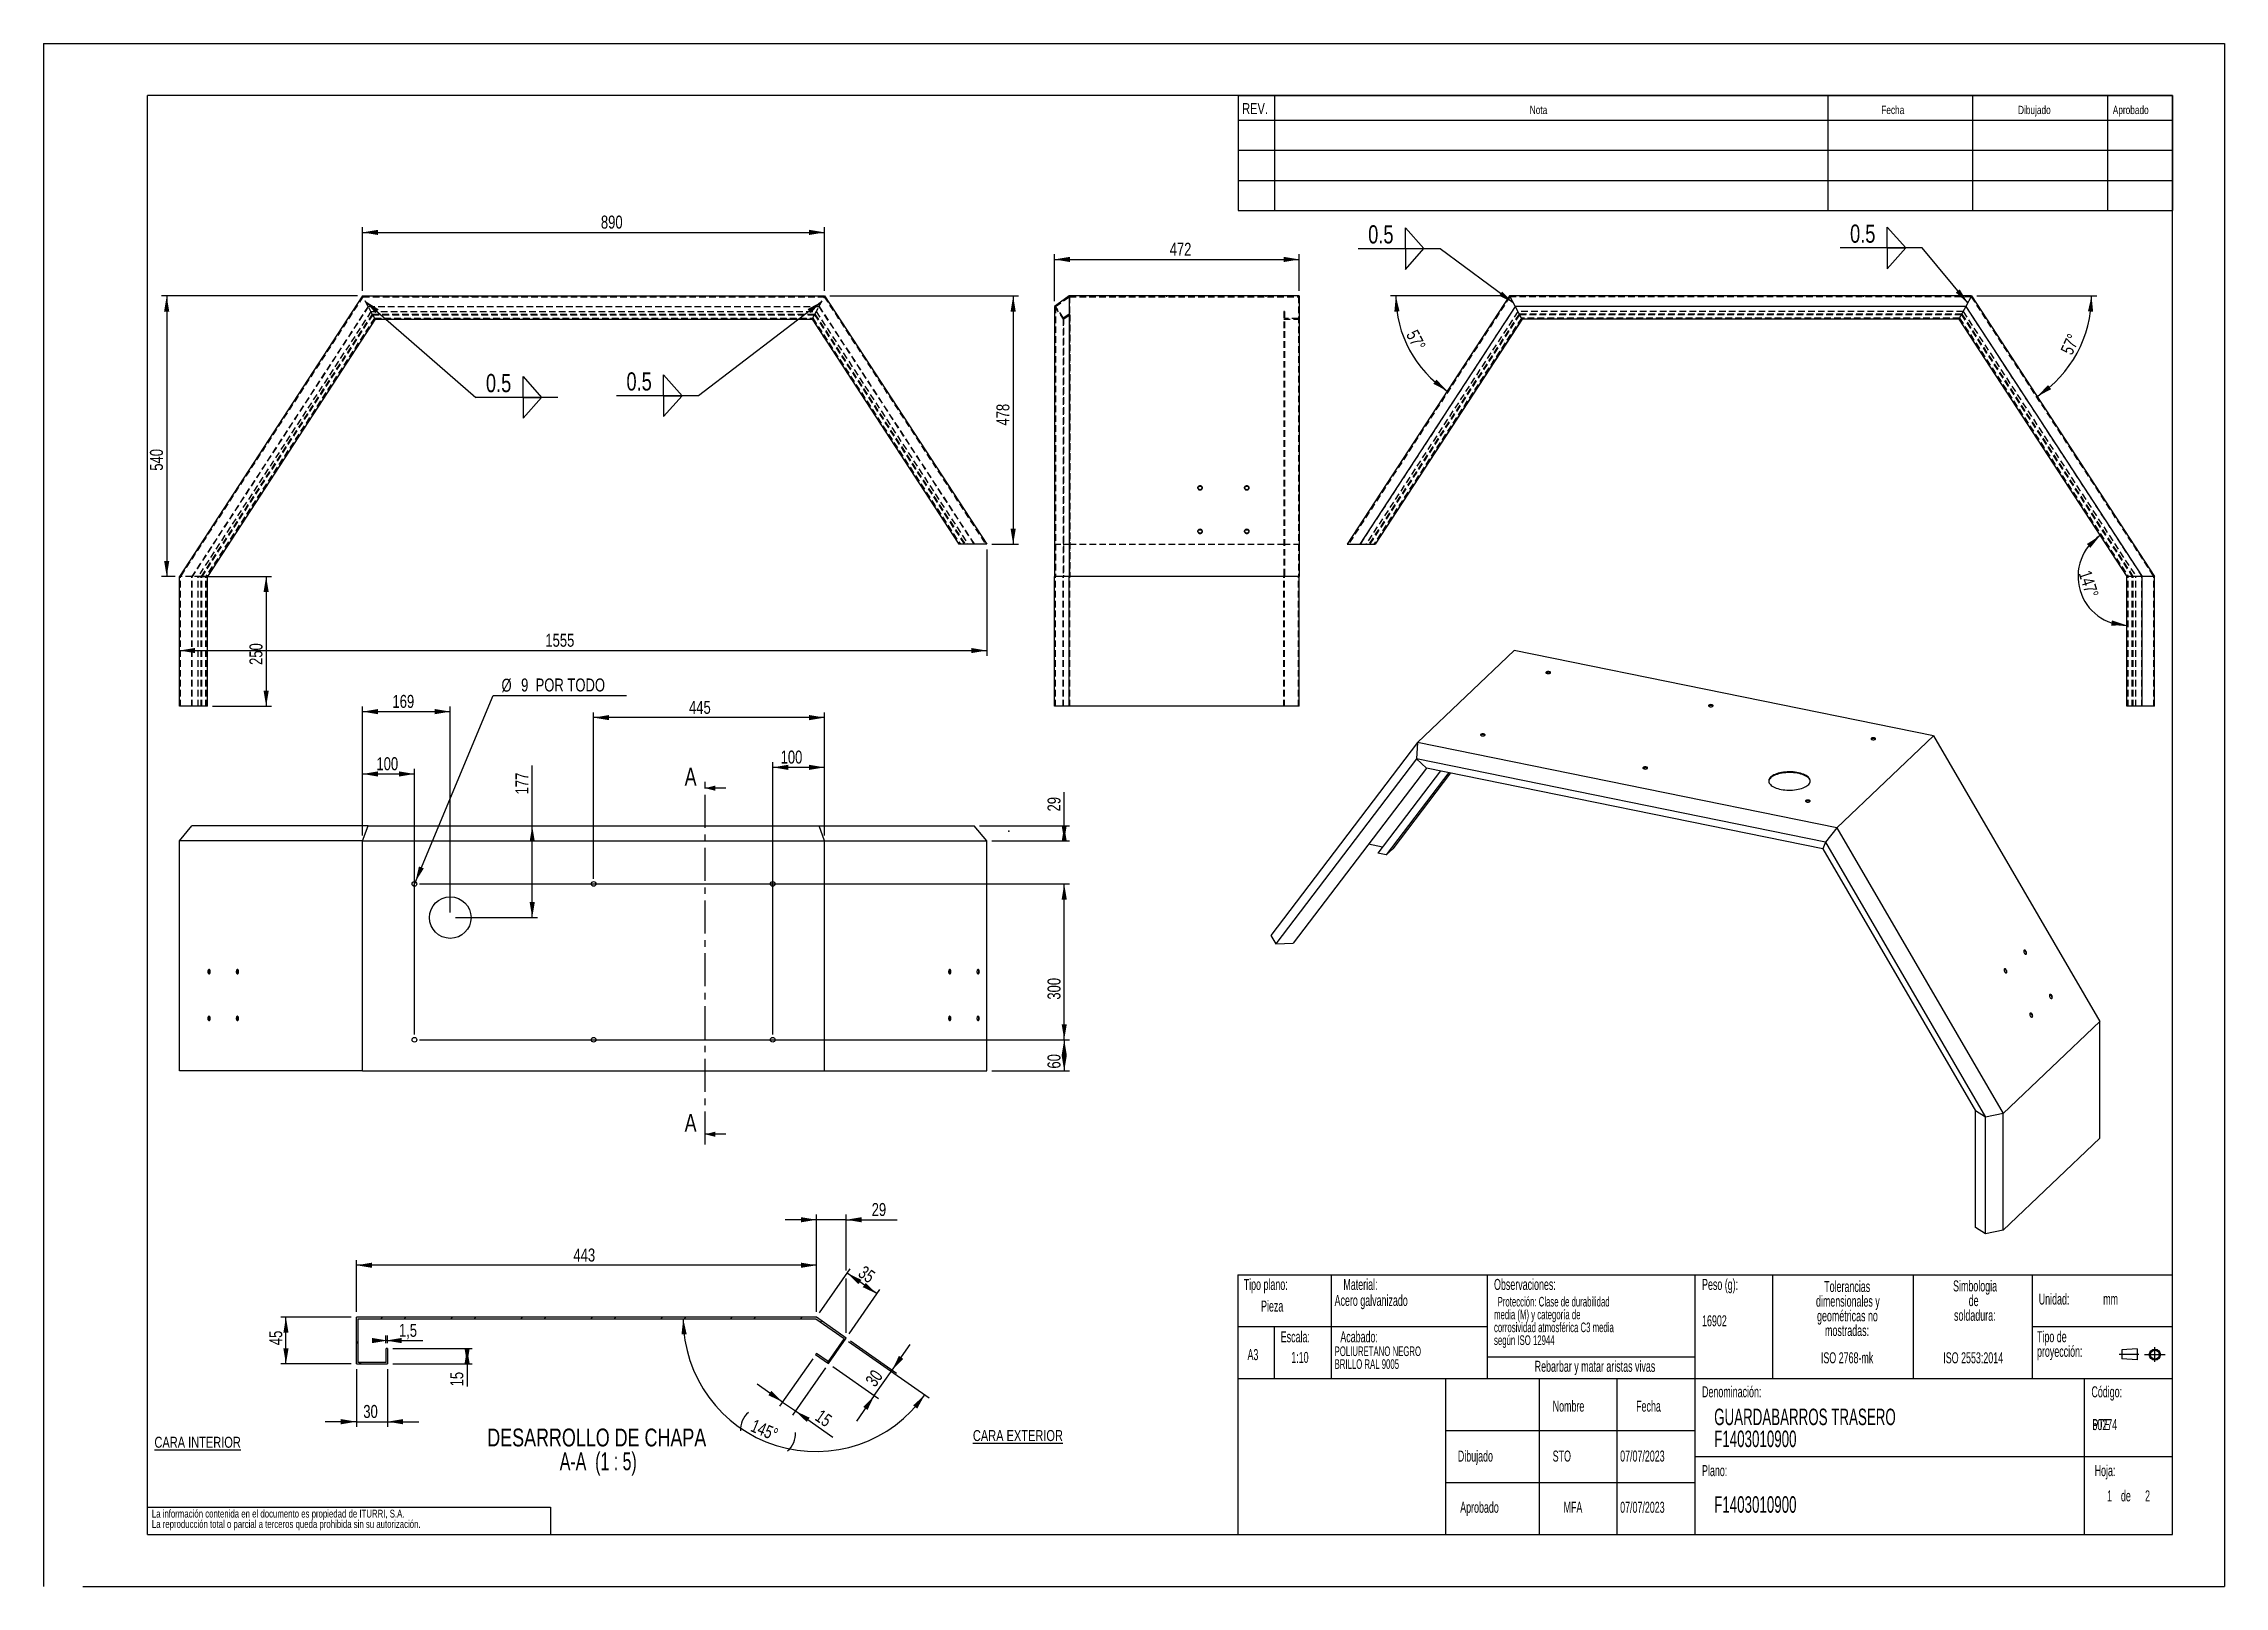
# Model space of a CAD drawing. Extents: x 0 to 28260, y 0 to 8126.
# Drawn here: x 0 to 4200, y 0 to 2970 of the extents above.
import ezdxf

# ---------------------------------------------------------------- set-up
doc = ezdxf.new("R2010")
doc.units = 0
doc.header["$PDSIZE"] = -1
for name, pattern in [('CENTER', [10.16, 6.35, -1.27, 1.27, -1.27]), ('CENTERX2', [20.32, 12.7, -2.54, 2.54, -2.54]), ('HIDDEN', [1.905, 1.27, -0.635])]:
    doc.linetypes.add(name, pattern=pattern)
doc.layers.get('0').update_dxf_attribs({"linetype": 'CONTINUOUS'})
doc.layers.add('FORMATO', color=7, linetype='CONTINUOUS')
doc.layers.add('SLD-0', color=179, linetype='CONTINUOUS')
doc.styles.add('SLDTEXTSTYLE0', font='TXT', dxfattribs={"width": 0.605})
doc.styles.add('SLDTEXTSTYLE1', font='TXT', dxfattribs={"width": 0.75})
doc.styles.add('SLDTEXTSTYLE2', font='TXT', dxfattribs={"width": 0.666667})
doc.dimstyles.new('SLDDIMSTYLE0', dxfattribs={"dimtxt": 25, "dimasz": 30, "dimexe": 0, "dimexo": 0.0625, "dimgap": 6.25, "dimtad": 1, "dimdec": 0, "dimrnd": 1e-09, "dimzin": 12, "dimdsep": 46, "dimtxsty": 'SLDTEXTSTYLE1', "dimsah": 1, "dimcen": 0.09, "dimadec": 0, "dimazin": 0, "dimtfac": 1, "dimtofl": 0, "dimtmove": 0, "dimatfit": 3, "dimfxl": 1, "dimtolj": 1, "dimtzin": 12, "dimarcsym": 0})
doc.dimstyles.new('SLDDIMSTYLE1', dxfattribs={"dimtxt": 25, "dimasz": 30, "dimexe": 0, "dimexo": 0.0625, "dimgap": 6.25, "dimtad": 1, "dimdec": 1, "dimrnd": 1e-09, "dimzin": 12, "dimdsep": 46, "dimtxsty": 'SLDTEXTSTYLE1', "dimsah": 1, "dimcen": 0.09, "dimadec": 0, "dimazin": 0, "dimtfac": 1, "dimtofl": 0, "dimtmove": 0, "dimatfit": 3, "dimfxl": 1, "dimtolj": 1, "dimtzin": 12, "dimarcsym": 0})
doc.dimstyles.new('SLDDIMSTYLE2', dxfattribs={"dimtxt": 25, "dimasz": 30, "dimexe": 0, "dimexo": 0.0625, "dimgap": 6.25, "dimtad": 0, "dimtih": 1, "dimtoh": 1, "dimdec": 1, "dimrnd": 1e-09, "dimzin": 12, "dimdsep": 46, "dimtxsty": 'SLDTEXTSTYLE1', "dimblk1": 'NONE', "dimsah": 1, "dimcen": 0, "dimadec": 0, "dimazin": 0, "dimtfac": 1, "dimtmove": 0, "dimatfit": 3, "dimldrblk": 'NONE', "dimfxl": 1, "dimtolj": 1, "dimtzin": 12, "dimarcsym": 0})
doc.dimstyles.new('SLDDIMSTYLE3', dxfattribs={"dimtxt": 0.18, "dimasz": 30, "dimexe": 0, "dimexo": 0.0625, "dimgap": 0, "dimtad": 0, "dimtih": 1, "dimtoh": 1, "dimdec": 0, "dimrnd": 1e-09, "dimzin": 0, "dimdsep": 46, "dimtxsty": 'Standard', "dimsah": 1, "dimcen": 0.09, "dimadec": 0, "dimazin": 0, "dimtfac": 30, "dimtdec": 0, "dimtofl": 0, "dimtmove": 0, "dimatfit": 3, "dimfxl": 1, "dimtolj": 1, "dimtzin": 0, "dimarcsym": 0})
doc.dimstyles.new('SLDDIMSTYLE4', dxfattribs={"dimtxt": 25, "dimasz": 30, "dimexe": 0, "dimexo": 0.0625, "dimgap": 6.25, "dimtad": 1, "dimdec": 1, "dimlfac": 0.5, "dimrnd": 1e-09, "dimzin": 12, "dimdsep": 46, "dimtxsty": 'SLDTEXTSTYLE1', "dimsah": 1, "dimcen": 0.09, "dimadec": 0, "dimazin": 0, "dimtfac": 1, "dimtofl": 0, "dimtmove": 0, "dimatfit": 3, "dimfxl": 1, "dimtolj": 1, "dimtzin": 12, "dimarcsym": 0})
doc.dimstyles.new('SLDDIMSTYLE5', dxfattribs={"dimtxt": 25, "dimasz": 30, "dimexe": 0, "dimexo": 0.0625, "dimgap": 6.25, "dimtad": 1, "dimdec": 1, "dimlfac": 0.5, "dimrnd": 1e-09, "dimzin": 12, "dimdsep": 46, "dimtxsty": 'SLDTEXTSTYLE1', "dimsah": 1, "dimcen": 0.09, "dimadec": 0, "dimazin": 0, "dimtfac": 1, "dimtmove": 0, "dimatfit": 0, "dimfxl": 1, "dimtolj": 1, "dimtzin": 12, "dimarcsym": 0})
doc.dimstyles.new('SLDDIMSTYLE6', dxfattribs={"dimtxt": 25, "dimasz": 30, "dimexe": 0, "dimexo": 0.0625, "dimgap": 6.25, "dimtad": 1, "dimdec": 0, "dimlfac": 0.5, "dimrnd": 1e-09, "dimzin": 12, "dimdsep": 46, "dimtxsty": 'SLDTEXTSTYLE1', "dimsah": 1, "dimcen": 0.09, "dimadec": 0, "dimazin": 0, "dimtfac": 1, "dimtmove": 0, "dimatfit": 0, "dimfxl": 1, "dimtolj": 1, "dimtzin": 12, "dimarcsym": 0})
doc.dimstyles.new('SLDDIMSTYLE7', dxfattribs={"dimtxt": 25, "dimasz": 30, "dimexe": 0, "dimexo": 0.0625, "dimgap": 6.25, "dimtad": 1, "dimdec": 4, "dimlfac": 5, "dimzin": 12, "dimdsep": 46, "dimtxsty": 'SLDTEXTSTYLE1', "dimsah": 1, "dimcen": 0.09, "dimadec": 0, "dimazin": 0, "dimtfac": 1, "dimtofl": 0, "dimtmove": 0, "dimatfit": 3, "dimfxl": 1, "dimtolj": 1, "dimtzin": 12, "dimarcsym": 0})
doc.dimstyles.new('SLDDIMSTYLE8', dxfattribs={"dimtxt": 25, "dimasz": 30, "dimexe": 0, "dimexo": 0.0625, "dimgap": 6.25, "dimtad": 1, "dimdec": 4, "dimlfac": 10, "dimzin": 12, "dimdsep": 46, "dimtxsty": 'SLDTEXTSTYLE1', "dimsah": 1, "dimcen": 0.09, "dimadec": 0, "dimazin": 0, "dimtfac": 1, "dimtofl": 0, "dimtmove": 0, "dimatfit": 3, "dimfxl": 1, "dimtolj": 1, "dimtzin": 12, "dimarcsym": 0})

msp = doc.modelspace()

# ---------------------------------------------------------------- texts
at = {"color": 7, "linetype": 'Continuous', "ltscale": 10, "char_height": 34.395833, "attachment_point": 1, "style": 'SLDTEXTSTYLE1'}
for insert in [(1234.552483, 1575.967389), (1234.552483, 909.672105)]:
    msp.add_mtext('A', dxfattribs=dict(at, insert=insert))
at = {"layer": 'FORMATO', "ltscale": 10, "attachment_point": 1, "style": 'SLDTEXTSTYLE1'}
for s, insert, char_height in [('REV.', (2308.356964, 2855.521402), 21.1666667), ('Nota', (2862.243836, 2850.258187), 15.875), ('Fecha', (3539.264063, 2850.258187), 15.875), ('Dibujado', (3802.608472, 2850.258187), 15.875), ('Aprobado', (3985.10071, 2850.258187), 15.875), ('\\LCARA EXTERIOR', (1789.709589, 300.908075), 21.16666667), ('\\LCARA INTERIOR', (213.458806, 288.012755), 21.16666667)]:
    msp.add_mtext(s, dxfattribs=dict(at, insert=insert, char_height=char_height))
at = {"layer": 'SLD-0', "ltscale": 10, "style": 'SLDTEXTSTYLE0'}
for s, insert, char_height, attachment_point in [('Tipo plano:', (2311.292908, 591.808646), 21.16666667, 1), ('Tipo plano:', (2311.292908, 591.808646), 21.16666667, 1), ('Material:', (2503.296691, 591.808646), 21.1666667, 1), ('Material:', (2503.296691, 591.808646), 21.1666667, 1), ('Observaciones:', (2793.386151, 591.808646), 21.16666667, 1), ('Observaciones:', (2793.386151, 591.808646), 21.16666667, 1), ('Peso (g):', (3194.030594, 591.808646), 21.1666667, 1), ('Peso (g):', (3194.030594, 591.808646), 21.1666667, 1), ('Pieza', (2344.725947, 550.191957), 21.1666667, 1), ('Pieza', (2344.725947, 550.191957), 21.1666667, 1), ('Acero galvanizado', (2486.348285, 561.057588), 21.16666667, 1), ('Acero galvanizado', (2486.348285, 561.057588), 21.16666667, 1), ('Unidad:', (3842.461492, 563.706281), 21.1666667, 1), ('Unidad:', (3842.461492, 563.706281), 21.1666667, 1), ('mm', (3966.621778, 563.706281), 21.1666667, 1), ('mm', (3966.621778, 563.706281), 21.1666667, 1), ('16902', (3194.030594, 521.813088), 21.1666667, 1), ('16902', (3194.030594, 521.813088), 21.1666667, 1), ('Escala:', (2382.63105, 491.014685), 21.1666667, 1), ('Escala:', (2382.63105, 491.014685), 21.1666667, 1), ('Acabado:', (2497.382769, 491.014685), 21.1666667, 1), ('Acabado:', (2497.382769, 491.014685), 21.1666667, 1), ('A3', (2318.593489, 456.743677), 21.1666667, 1), ('A3', (2318.593489, 456.743677), 21.1666667, 1), ('1:10', (2402.902322, 451.347448), 21.1666667, 1), ('1:10', (2402.902322, 451.347448), 21.1666667, 1), ('Rebarbar y matar aristas vivas', (2987.854901, 434.237297), 21.16666667, 2), ('Rebarbar y matar aristas vivas', (2987.854901, 434.237297), 21.16666667, 2), ('ISO 2768-mk', (3473.366056, 450.600174), 21.16666667, 2), ('ISO 2768-mk', (3473.366056, 450.600174), 21.16666667, 2), ('ISO 2553:2014', (3716.253871, 450.600174), 21.16666667, 2), ('ISO 2553:2014', (3716.253871, 450.600174), 21.16666667, 2), ('Denominación:', (3194.030594, 385.143113), 21.16666667, 1), ('Denominación:', (3194.030594, 385.143113), 21.16666667, 1), ('Código:', (3943.979394, 385.143113), 21.1666667, 1), ('Código:', (3943.979394, 385.143113), 21.1666667, 1), ('Nombre', (2906.377459, 357.548338), 21.1666667, 1), ('Nombre', (2906.377459, 357.548338), 21.1666667, 1), ('Fecha', (3067.083309, 357.548338), 21.1666667, 1), ('Fecha', (3067.083309, 357.548338), 21.1666667, 1), ('60274', (3945.86386, 321.931686), 21.1666667, 1), ('60274', (3945.86386, 321.931686), 21.1666667, 1), ('PTE', (3945.86386, 321.931686), 21.1666667, 1), ('PTE', (3945.86386, 321.931686), 21.1666667, 1), ('Dibujado', (2723.731861, 261.403087), 21.1666667, 1), ('Dibujado', (2723.731861, 261.403087), 21.1666667, 1), ('STO', (2906.377459, 261.403088), 21.1666667, 1), ('07/07/2023', (3036.286535, 261.403088), 21.1666667, 1), ('Plano:', (3194.030594, 233.382675), 21.1666667, 1), ('Plano:', (3194.030594, 233.382675), 21.1666667, 1), ('Hoja:', (3950.139177, 233.382675), 21.1666667, 1), ('Hoja:', (3950.139177, 233.382675), 21.1666667, 1), ('F1403010900', (3217.389698, 173.467609), 31.75, 1), ('F1403010900', (3217.389698, 173.467609), 31.75, 1), ('1', (3974.127138, 184.749038), 21.166667, 1), ('1', (3974.127138, 184.749038), 21.166667, 1), ('1', (3974.127138, 184.749038), 21.166667, 1), ('1', (3974.127138, 184.749038), 21.166667, 1), ('de', (4000.775025, 184.749037), 21.1666667, 1), ('de', (4000.775025, 184.749037), 21.1666667, 1), ('de', (4000.775025, 184.749037), 21.1666667, 1), ('de', (4000.775025, 184.749037), 21.1666667, 1), ('2', (4047.307995, 184.749038), 21.166667, 1), ('2', (4047.307995, 184.749038), 21.166667, 1), ('2', (4047.307995, 184.749038), 21.166667, 1), ('2', (4047.307995, 184.749038), 21.166667, 1), ('Aprobado', (2728.245418, 162.823587), 21.1666667, 1), ('Aprobado', (2728.245418, 162.823587), 21.1666667, 1), ('MFA', (2927.350585, 162.823587), 21.1666667, 1), ('07/07/2023', (3036.286535, 162.823587), 21.1666667, 1)]:
    msp.add_mtext(s, dxfattribs=dict(at, insert=insert, char_height=char_height, attachment_point=attachment_point))

# ---------------------------------------------------------------- blocks, each defined once
blk = doc.blocks.new('BLOQUE3')
at = {"color": 7, "linetype": 'CENTERX2', "ltscale": 10}
for p, q in [((3979.2, 1300.6), (3948, 1300.6)), ((3988.8, 1300.2), (4021.6, 1300.2)), ((4005.2, 1288.5), (4005.2, 1311.9))]:
    blk.add_line(p, q, dxfattribs=at)
at = {"color": 7, "linetype": 'Continuous', "ltscale": 10}
for p, q in [((3976.8, 1309.5), (3952.3, 1307.7)), ((3952.3, 1307.7), (3952.3, 1293.4)), ((3976.8, 1309.5), (3976.8, 1291.6)), ((3976.8, 1291.6), (3952.3, 1293.4))]:
    blk.add_line(p, q, dxfattribs=at)
for radius in [8.92, 7.13]:
    blk.add_circle((4005.2, 1300.2), radius, dxfattribs=at)
blk = doc.blocks.new('SW_NOTE_0')
at = {"layer": 'SLD-0', "color": 0, "ltscale": 10, "attachment_point": 2, "style": 'SLDTEXTSTYLE0'}
for s, insert, char_height in [('dimensionales y', (75.4, -0.9), 21.167), ('Tolerancias', (74.1, 27.3), 21.167), ('geométricas no', (74.6, -29.2), 21.167), ('mostradas:', (73.8, -57.4), 21.17)]:
    blk.add_mtext(s, dxfattribs=dict(at, insert=insert, char_height=char_height))
blk = doc.blocks.new('SW_NOTE_0_1')
at = {"layer": 'SLD-0', "color": 0, "ltscale": 10, "attachment_point": 1, "style": 'SLDTEXTSTYLE0'}
for s, insert, char_height in [('Tipo de', (0, 27.3), 21.17), ('proyección:', (0, -0.9), 21.167)]:
    blk.add_mtext(s, dxfattribs=dict(at, insert=insert, char_height=char_height))
blk = doc.blocks.new('SW_NOTE_0_2')
at = {"layer": 'SLD-0', "color": 0, "ltscale": 10, "char_height": 21.17, "attachment_point": 2, "style": 'SLDTEXTSTYLE0'}
for s, insert in [('Simbologia', (71.1, 27.3)), ('de', (68.4, -0.9)), ('soldadura:', (70.6, -29.2))]:
    blk.add_mtext(s, dxfattribs=dict(at, insert=insert))
blk = doc.blocks.new('SW_NOTE_0_3')
at = {"layer": 'SLD-0', "color": 0, "ltscale": 10, "char_height": 15, "attachment_point": 1, "style": 'SLDTEXTSTYLE1'}
for s, insert in [('La información contenida en el documento es propiedad de ITURRI, S.A.', (0, 19.3)), ('La reproducción total o parcial a terceros queda prohibida sin su autorización.', (0, -0.7))]:
    blk.add_mtext(s, dxfattribs=dict(at, insert=insert))
blk = doc.blocks.new('SW_NOTE_0_4')
at = {"layer": 'SLD-0', "color": 0, "ltscale": 10, "char_height": 31.75, "attachment_point": 1, "style": 'SLDTEXTSTYLE0'}
for s, insert in [('GUARDABARROS TRASERO', (0, 40.9)), ('F1403010900', (0, -1.4))]:
    blk.add_mtext(s, dxfattribs=dict(at, insert=insert))
blk = doc.blocks.new('SW_NOTE_0_5')
at = {"layer": 'SLD-0', "color": 0, "ltscale": 10, "attachment_point": 2, "style": 'SLDTEXTSTYLE0'}
for s, insert, char_height in [('dimensionales y', (75.4, -0.9), 21.167), ('Tolerancias', (74.1, 27.3), 21.167), ('geométricas no', (74.6, -29.2), 21.167), ('mostradas:', (73.8, -57.4), 21.17)]:
    blk.add_mtext(s, dxfattribs=dict(at, insert=insert, char_height=char_height))
blk = doc.blocks.new('SW_NOTE_0_6')
at = {"layer": 'SLD-0', "color": 0, "ltscale": 10, "attachment_point": 1, "style": 'SLDTEXTSTYLE0'}
for s, insert, char_height in [('Tipo de', (0, 27.3), 21.17), ('proyección:', (0, -0.9), 21.167)]:
    blk.add_mtext(s, dxfattribs=dict(at, insert=insert, char_height=char_height))
blk = doc.blocks.new('SW_NOTE_0_7')
at = {"layer": 'SLD-0', "color": 0, "ltscale": 10, "char_height": 21.17, "attachment_point": 2, "style": 'SLDTEXTSTYLE0'}
for s, insert in [('Simbologia', (71.1, 27.3)), ('de', (68.4, -0.9)), ('soldadura:', (70.6, -29.2))]:
    blk.add_mtext(s, dxfattribs=dict(at, insert=insert))
blk = doc.blocks.new('SW_NOTE_0_8')
at = {"layer": 'SLD-0', "color": 0, "ltscale": 10, "char_height": 15, "attachment_point": 1, "style": 'SLDTEXTSTYLE1'}
for s, insert in [('La información contenida en el documento es propiedad de ITURRI, S.A.', (0, 19.3)), ('La reproducción total o parcial a terceros queda prohibida sin su autorización.', (0, -0.7))]:
    blk.add_mtext(s, dxfattribs=dict(at, insert=insert))
blk = doc.blocks.new('SW_NOTE_0_9')
at = {"layer": 'SLD-0', "color": 0, "ltscale": 10, "char_height": 18.521, "attachment_point": 1, "style": 'SLDTEXTSTYLE0'}
for s, insert in [('POLIURETANO NEGRO', (0, 23.9)), ('BRILLO RAL 9005', (0, -0.8))]:
    blk.add_mtext(s, dxfattribs=dict(at, insert=insert))
blk = doc.blocks.new('SW_NOTE_0_10')
at = {"layer": 'SLD-0', "color": 0, "ltscale": 10, "char_height": 18.521, "attachment_point": 1, "style": 'SLDTEXTSTYLE0'}
for s, insert in [('media (M) y categoría de', (0, -0.8)), ('Protección: Clase de durabilidad', (6.9, 23.9)), ('corrosividad atmosférica C3 media', (0, -25.5)), ('según ISO 12944', (0, -50.2))]:
    blk.add_mtext(s, dxfattribs=dict(at, insert=insert))
blk = doc.blocks.new('SW_NOTE_0_11')
at = {"layer": 'SLD-0', "color": 0, "ltscale": 10, "char_height": 31.75, "attachment_point": 1, "style": 'SLDTEXTSTYLE0'}
for s, insert in [('GUARDABARROS TRASERO', (0, 40.9)), ('F1403010900', (0, -1.4))]:
    blk.add_mtext(s, dxfattribs=dict(at, insert=insert))
blk = doc.blocks.new('_D')
at = {"layer": 'FORMATO', "color": 7, "ltscale": 10, "transparency": 16777216}
for p, q in [((1965.6, 1464), (1965.6, 1528.8)), ((1802.5, 1464), (1975.6, 1464)), ((1826.4, 1435.3), (1975.6, 1435.3)), ((1965.6, 1464), (1965.6, 1435.3))]:
    blk.add_line(p, q, dxfattribs=at)
for points in [[(1965.6, 1435.3), (1970.6, 1465.3), (1960.6, 1465.3)], [(1965.6, 1464), (1960.6, 1434), (1970.6, 1434)]]:
    blk.add_solid(points, dxfattribs=at)
at = {"layer": 'FORMATO', "color": 7, "ltscale": 10, "transparency": 16777216, "insert": (1933.4, 1491.8), "char_height": 25, "attachment_point": 1, "rotation": 90, "style": 'SLDTEXTSTYLE1'}
blk.add_mtext('29', dxfattribs=at)
blk = doc.blocks.new('_D_1')
at = {"layer": 'FORMATO', "color": 7, "ltscale": 10, "transparency": 16777216}
for p, q in [((614.2, 1445.3), (614.2, 1574)), ((614.2, 1564), (714.2, 1564)), ((714.2, 1062.3), (714.2, 1574))]:
    blk.add_line(p, q, dxfattribs=at)
for points in [[(614.2, 1564), (644.2, 1559), (644.2, 1569)], [(714.2, 1564), (684.2, 1569), (684.2, 1559)]]:
    blk.add_solid(points, dxfattribs=at)
at = {"layer": 'FORMATO', "color": 7, "ltscale": 10, "transparency": 16777216, "insert": (641, 1596.2), "char_height": 25, "attachment_point": 1, "style": 'SLDTEXTSTYLE1'}
blk.add_mtext('100', dxfattribs=at)
blk = doc.blocks.new('_D_2')
at = {"layer": 'FORMATO', "color": 7, "ltscale": 10, "transparency": 16777216}
for p, q in [((614.2, 1445.3), (614.2, 1694)), ((614.2, 1684), (783.2, 1684)), ((783.2, 1297.5), (783.2, 1694))]:
    blk.add_line(p, q, dxfattribs=at)
for points in [[(614.2, 1684), (644.2, 1679), (644.2, 1689)], [(783.2, 1684), (753.2, 1689), (753.2, 1679)]]:
    blk.add_solid(points, dxfattribs=at)
at = {"layer": 'FORMATO', "color": 7, "ltscale": 10, "transparency": 16777216, "insert": (671.9, 1716.2), "char_height": 25, "attachment_point": 1, "style": 'SLDTEXTSTYLE1'}
blk.add_mtext('169', dxfattribs=at)
blk = doc.blocks.new('_D_3')
at = {"layer": 'FORMATO', "color": 7, "ltscale": 10, "transparency": 16777216}
for p, q in [((1404.2, 1062.3), (1404.2, 1586.7)), ((1504.2, 1576.7), (1404.2, 1576.7)), ((1504.2, 1445.3), (1504.2, 1586.7))]:
    blk.add_line(p, q, dxfattribs=at)
for points in [[(1404.2, 1576.7), (1434.2, 1571.7), (1434.2, 1581.7)], [(1504.2, 1576.7), (1474.2, 1581.7), (1474.2, 1571.7)]]:
    blk.add_solid(points, dxfattribs=at)
at = {"layer": 'FORMATO', "color": 7, "ltscale": 10, "transparency": 16777216, "insert": (1419.4, 1609), "char_height": 25, "attachment_point": 1, "style": 'SLDTEXTSTYLE1'}
blk.add_mtext('100', dxfattribs=at)
blk = doc.blocks.new('_D_4')
at = {"layer": 'FORMATO', "color": 7, "ltscale": 10, "transparency": 16777216}
for p, q in [((1059.2, 1362.3), (1059.2, 1682.5)), ((1504.2, 1445.3), (1504.2, 1682.5)), ((1504.2, 1672.5), (1059.2, 1672.5))]:
    blk.add_line(p, q, dxfattribs=at)
for points in [[(1059.2, 1672.5), (1089.2, 1667.5), (1089.2, 1677.5)], [(1504.2, 1672.5), (1474.2, 1677.5), (1474.2, 1667.5)]]:
    blk.add_solid(points, dxfattribs=at)
at = {"layer": 'FORMATO', "color": 7, "ltscale": 10, "transparency": 16777216, "insert": (1243, 1704.7), "char_height": 25, "attachment_point": 1, "style": 'SLDTEXTSTYLE1'}
blk.add_mtext('445', dxfattribs=at)
blk = doc.blocks.new('_D_5')
at = {"layer": 'FORMATO', "ltscale": 10, "transparency": 16777216}
for p, q in [((716, 1356.4), (866.1, 1715.2)), ((866.1, 1715.2), (1122.4, 1715.2)), ((712.5, 1348.1), (716, 1356.4))]:
    blk.add_line(p, q, dxfattribs=at)
blk.add_solid([(716, 1356.4), (732.2, 1382.2), (722.9, 1386)], dxfattribs=at)
at = {"layer": 'FORMATO', "ltscale": 10, "transparency": 16777216, "char_height": 25, "attachment_point": 1, "style": 'SLDTEXTSTYLE1'}
for s, insert in [('%%c', (881.9, 1747.4)), ('9', (919.6, 1747.8)), ('POR TODO', (947.5, 1747.8))]:
    blk.add_mtext(s, dxfattribs=dict(at, insert=insert))
blk = doc.blocks.new('_NONE')
blk = doc.blocks.new('_D_6')
at = {"layer": 'FORMATO', "color": 7, "ltscale": 10, "transparency": 16777216}
for p, q in [((724.2, 1352.3), (1975.6, 1352.3)), ((1965.6, 1052.3), (1965.6, 1352.3)), ((724.2, 1052.3), (1975.6, 1052.3))]:
    blk.add_line(p, q, dxfattribs=at)
for points in [[(1965.6, 1352.3), (1960.6, 1322.3), (1970.6, 1322.3)], [(1965.6, 1052.3), (1970.6, 1082.3), (1960.6, 1082.3)]]:
    blk.add_solid(points, dxfattribs=at)
at = {"layer": 'FORMATO', "color": 7, "ltscale": 10, "transparency": 16777216, "insert": (1933.4, 1129.5), "char_height": 25, "attachment_point": 1, "rotation": 90, "style": 'SLDTEXTSTYLE1'}
blk.add_mtext('300', dxfattribs=at)
blk = doc.blocks.new('_D_7')
at = {"layer": 'FORMATO', "color": 7, "ltscale": 10, "transparency": 16777216}
for p, q in [((724.2, 1052.3), (1975.6, 1052.3)), ((1965.6, 1052.3), (1965.6, 992.3)), ((1826.4, 992.3), (1975.6, 992.3))]:
    blk.add_line(p, q, dxfattribs=at)
for points in [[(1965.6, 1052.3), (1960.6, 1022.3), (1970.6, 1022.3)], [(1965.6, 992.3), (1970.6, 1022.3), (1960.6, 1022.3)]]:
    blk.add_solid(points, dxfattribs=at)
at = {"layer": 'FORMATO', "color": 7, "ltscale": 10, "transparency": 16777216, "insert": (1933.4, 996.8), "char_height": 25, "attachment_point": 1, "rotation": 90, "style": 'SLDTEXTSTYLE1'}
blk.add_mtext('60', dxfattribs=at)
blk = doc.blocks.new('_D_8')
at = {"layer": 'FORMATO', "color": 7, "ltscale": 10, "transparency": 16777216}
for p, q in [((941, 1464), (941, 1580)), ((941, 1287.5), (941, 1464)), ((793.2, 1287.5), (951, 1287.5))]:
    blk.add_line(p, q, dxfattribs=at)
for points in [[(941, 1464), (936, 1434), (946, 1434)], [(941, 1287.5), (946, 1317.5), (936, 1317.5)]]:
    blk.add_solid(points, dxfattribs=at)
at = {"layer": 'FORMATO', "color": 7, "ltscale": 10, "transparency": 16777216, "insert": (908.8, 1524.6), "char_height": 25, "attachment_point": 1, "rotation": 90, "style": 'SLDTEXTSTYLE1'}
blk.add_mtext('177', dxfattribs=at)
blk = doc.blocks.new('_D_9')
at = {"layer": 'FORMATO', "color": 7, "ltscale": 10, "transparency": 16777216}
for p, q in [((1514.2, 2484.2), (1877.3, 2484.2)), ((1867.3, 2484.2), (1867.3, 2006.2)), ((1826.4, 2006.2), (1877.3, 2006.2))]:
    blk.add_line(p, q, dxfattribs=at)
for points in [[(1867.3, 2484.2), (1862.3, 2454.2), (1872.3, 2454.2)], [(1867.3, 2006.2), (1872.3, 2036.2), (1862.3, 2036.2)]]:
    blk.add_solid(points, dxfattribs=at)
at = {"layer": 'FORMATO', "color": 7, "ltscale": 10, "transparency": 16777216, "insert": (1835, 2234.7), "char_height": 25, "attachment_point": 1, "rotation": 90, "style": 'SLDTEXTSTYLE1'}
blk.add_mtext('478', dxfattribs=at)
blk = doc.blocks.new('_D_10')
at = {"layer": 'FORMATO', "color": 7, "ltscale": 10, "transparency": 16777216}
for p, q in [((614.2, 2494.2), (614.2, 2616.6)), ((614.2, 2606.6), (1504.2, 2606.6)), ((1504.2, 2494.2), (1504.2, 2616.6))]:
    blk.add_line(p, q, dxfattribs=at)
for points in [[(614.2, 2606.6), (644.2, 2601.6), (644.2, 2611.6)], [(1504.2, 2606.6), (1474.2, 2611.6), (1474.2, 2601.6)]]:
    blk.add_solid(points, dxfattribs=at)
at = {"layer": 'FORMATO', "color": 7, "ltscale": 10, "transparency": 16777216, "insert": (1073.3, 2638.9), "char_height": 25, "attachment_point": 1, "style": 'SLDTEXTSTYLE1'}
blk.add_mtext('890', dxfattribs=at)
blk = doc.blocks.new('_D_11')
at = {"layer": 'FORMATO', "color": 7, "ltscale": 10, "transparency": 16777216}
for p, q in [((604.2, 2484.2), (227, 2484.2)), ((237, 2484.2), (237, 1944.2)), ((253.4, 1944.2), (227, 1944.2))]:
    blk.add_line(p, q, dxfattribs=at)
for points in [[(237, 2484.2), (232, 2454.2), (242, 2454.2)], [(237, 1944.2), (242, 1974.2), (232, 1974.2)]]:
    blk.add_solid(points, dxfattribs=at)
at = {"layer": 'FORMATO', "color": 7, "ltscale": 10, "transparency": 16777216, "insert": (204.8, 2147.8), "char_height": 25, "attachment_point": 1, "rotation": 90, "style": 'SLDTEXTSTYLE1'}
blk.add_mtext('540', dxfattribs=at)
blk = doc.blocks.new('_D_12')
at = {"layer": 'FORMATO', "color": 7, "ltscale": 10, "transparency": 16777216}
for p, q in [((296, 1944.2), (438.6, 1944.2)), ((428.6, 1944.2), (428.6, 1694.2)), ((325.4, 1694.2), (438.6, 1694.2))]:
    blk.add_line(p, q, dxfattribs=at)
for points in [[(428.6, 1944.2), (423.6, 1914.2), (433.6, 1914.2)], [(428.6, 1694.2), (433.6, 1724.2), (423.6, 1724.2)]]:
    blk.add_solid(points, dxfattribs=at)
at = {"layer": 'FORMATO', "color": 7, "ltscale": 10, "transparency": 16777216, "insert": (396.4, 1773.9), "char_height": 25, "attachment_point": 1, "rotation": 90, "style": 'SLDTEXTSTYLE1'}
blk.add_mtext('250', dxfattribs=at)
blk = doc.blocks.new('_D_13')
at = {"layer": 'FORMATO', "color": 7, "ltscale": 10, "transparency": 16777216}
for p, q in [((1816.4, 1996.2), (1816.4, 1791.6)), ((261.6, 1801.6), (1816.4, 1801.6))]:
    blk.add_line(p, q, dxfattribs=at)
for points in [[(261.6, 1801.6), (291.6, 1796.6), (291.6, 1806.6)], [(1816.4, 1801.6), (1786.4, 1806.6), (1786.4, 1796.6)]]:
    blk.add_solid(points, dxfattribs=at)
at = {"layer": 'FORMATO', "color": 7, "ltscale": 10, "transparency": 16777216, "insert": (966.3, 1833.9), "char_height": 25, "attachment_point": 1, "style": 'SLDTEXTSTYLE1'}
blk.add_mtext('1555', dxfattribs=at)
blk = doc.blocks.new('SW_SYMBOL_WELD_FILL')
at = {"layer": 'FORMATO', "color": 0, "ltscale": 100}
for p, q in [((1000, 0), (1000, 9000)), ((1000, 9000), (9000, 0)), ((1000, 0), (9000, 0))]:
    blk.add_line(p, q, dxfattribs=at)
blk = doc.blocks.new('SW_WELDSYMBOL_0')
at = {"layer": 'FORMATO', "color": 0, "ltscale": 10}
blk.add_line((158.1, 0), (0, 0), dxfattribs=at)
at = {"layer": 'FORMATO', "color": 0, "ltscale": 100, "xscale": 0.004470703125, "yscale": 0.004470703125, "zscale": 0.004470703125}
blk.add_blockref('SW_SYMBOL_WELD_FILL', (86.4, 0.1), dxfattribs=at)
at = {"layer": 'FORMATO', "color": 0, "ltscale": 100, "extrusion": (0, 0, -1), "xscale": 0.004470703125, "yscale": 0.004470703125, "zscale": 0.004470703125, "rotation": 180}
blk.add_blockref('SW_SYMBOL_WELD_FILL', (-86.4, 0.1), dxfattribs=at)
at = {"layer": 'FORMATO', "color": 0, "ltscale": 10, "insert": (19.4, 45.1), "char_height": 35, "attachment_point": 1, "style": 'SLDTEXTSTYLE1'}
blk.add_mtext('0.5', dxfattribs=at)
blk = doc.blocks.new('SW_WELDSYMBOL_1')
at = {"layer": 'FORMATO', "color": 0, "ltscale": 10}
blk.add_line((0, 0), (-158.1, 0), dxfattribs=at)
at = {"layer": 'FORMATO', "color": 0, "ltscale": 100, "xscale": 0.004470703125, "yscale": 0.004470703125, "zscale": 0.004470703125}
blk.add_blockref('SW_SYMBOL_WELD_FILL', (-71.7, 0.1), dxfattribs=at)
at = {"layer": 'FORMATO', "color": 0, "ltscale": 100, "extrusion": (0, 0, -1), "xscale": 0.004470703125, "yscale": 0.004470703125, "zscale": 0.004470703125, "rotation": 180}
blk.add_blockref('SW_SYMBOL_WELD_FILL', (71.7, 0.1), dxfattribs=at)
at = {"layer": 'FORMATO', "color": 0, "ltscale": 10, "insert": (-138.8, 45.1), "char_height": 35, "attachment_point": 1, "style": 'SLDTEXTSTYLE1'}
blk.add_mtext('0.5', dxfattribs=at)
blk = doc.blocks.new('_D_14')
at = {"layer": 'FORMATO', "ltscale": 10, "transparency": 16777216}
for p, q in [((1494.2, 526.4), (1553.4, 611.2)), ((1605.1, 563), (1547.7, 603)), ((1551.6, 486.3), (1610.8, 571.2))]:
    blk.add_line(p, q, dxfattribs=at)
for points in [[(1547.7, 603), (1569.4, 581.8), (1575.1, 590)], [(1605.1, 563), (1583.3, 584.2), (1577.6, 576)]]:
    blk.add_solid(points, dxfattribs=at)
at = {"layer": 'FORMATO', "ltscale": 10, "transparency": 16777216, "insert": (1581.1, 619), "char_height": 25, "attachment_point": 1, "rotation": 325.0848, "style": 'SLDTEXTSTYLE1'}
blk.add_mtext('35', dxfattribs=at)
blk = doc.blocks.new('_D_15')
at = {"layer": 'FORMATO', "ltscale": 10, "transparency": 16777216}
for p, q in [((602.4, 528.2), (602.4, 628.2)), ((1488.4, 618.2), (602.4, 618.2)), ((1488.4, 528.2), (1488.4, 628.2))]:
    blk.add_line(p, q, dxfattribs=at)
for points in [[(602.4, 618.2), (632.4, 613.2), (632.4, 623.2)], [(1488.4, 618.2), (1458.4, 623.2), (1458.4, 613.2)]]:
    blk.add_solid(points, dxfattribs=at)
at = {"layer": 'FORMATO', "ltscale": 10, "transparency": 16777216, "insert": (1020.4, 650.4), "char_height": 25, "attachment_point": 1, "style": 'SLDTEXTSTYLE1'}
blk.add_mtext('443', dxfattribs=at)
blk = doc.blocks.new('_D_16')
at = {"layer": 'FORMATO', "ltscale": 10, "transparency": 16777216}
for p, q in [((602.4, 418.2), (602.4, 307)), ((662.4, 418.2), (662.4, 307)), ((602.4, 317), (542.4, 317)), ((602.4, 317), (662.4, 317)), ((662.4, 317), (722.4, 317))]:
    blk.add_line(p, q, dxfattribs=at)
for points in [[(602.4, 317), (572.4, 322), (572.4, 312)], [(662.4, 317), (692.4, 312), (692.4, 322)]]:
    blk.add_solid(points, dxfattribs=at)
at = {"layer": 'FORMATO', "ltscale": 10, "transparency": 16777216, "insert": (615.7, 349.2), "char_height": 25, "attachment_point": 1, "style": 'SLDTEXTSTYLE1'}
blk.add_mtext('30', dxfattribs=at)
blk = doc.blocks.new('_D_17')
at = {"layer": 'FORMATO', "ltscale": 10, "transparency": 16777216}
for p, q in [((1554, 472.4), (1642.4, 410.7)), ((1634.2, 416.4), (1668.6, 465.6)), ((1519.7, 423.2), (1608.1, 361.5)), ((1599.9, 367.2), (1634.2, 416.4)), ((1599.9, 367.2), (1565.5, 318))]:
    blk.add_line(p, q, dxfattribs=at)
for points in [[(1634.2, 416.4), (1655.5, 438.1), (1647.3, 443.9)], [(1599.9, 367.2), (1578.6, 345.5), (1586.8, 339.7)]]:
    blk.add_solid(points, dxfattribs=at)
at = {"layer": 'FORMATO', "ltscale": 10, "transparency": 16777216, "insert": (1581.1, 396.5), "char_height": 25, "attachment_point": 1, "rotation": 55.0848, "style": 'SLDTEXTSTYLE1'}
blk.add_mtext('30', dxfattribs=at)
blk = doc.blocks.new('_D_18')
at = {"layer": 'FORMATO', "ltscale": 10, "transparency": 16777216}
for p, q in [((1488.4, 528.2), (1488.4, 715.8)), ((1545.8, 608), (1545.8, 715.8)), ((1488.4, 705.8), (1428.4, 705.8)), ((1545.8, 705.8), (1488.4, 705.8)), ((1545.8, 705.8), (1644.1, 705.8)), ((1545.8, 488.1), (1545.8, 592.8))]:
    blk.add_line(p, q, dxfattribs=at)
for points in [[(1488.4, 705.8), (1458.4, 710.8), (1458.4, 700.8)], [(1545.8, 705.8), (1575.8, 700.8), (1575.8, 710.8)]]:
    blk.add_solid(points, dxfattribs=at)
at = {"layer": 'FORMATO', "ltscale": 10, "transparency": 16777216, "insert": (1594.8, 738), "char_height": 25, "attachment_point": 1, "style": 'SLDTEXTSTYLE1'}
blk.add_mtext('29', dxfattribs=at)
blk = doc.blocks.new('_D_19')
at = {"layer": 'FORMATO', "ltscale": 10, "transparency": 16777216}
for p, q in [((1481.2, 437.9), (1417.5, 346.7)), ((1505.8, 420.7), (1442.1, 329.5)), ((1423.3, 354.9), (1374.1, 389.3)), ((1423.3, 354.9), (1447.9, 337.7)), ((1447.9, 337.7), (1520, 287.4))]:
    blk.add_line(p, q, dxfattribs=at)
for points in [[(1423.3, 354.9), (1401.5, 376.2), (1395.8, 368)], [(1447.9, 337.7), (1469.6, 316.5), (1475.3, 324.7)]]:
    blk.add_solid(points, dxfattribs=at)
at = {"layer": 'FORMATO', "ltscale": 10, "transparency": 16777216, "insert": (1498, 342), "char_height": 25, "attachment_point": 1, "rotation": 325.0848, "style": 'SLDTEXTSTYLE1'}
blk.add_mtext('15', dxfattribs=at)
blk = doc.blocks.new('_D_20')
at = {"layer": 'FORMATO', "ltscale": 10, "transparency": 16777216}
blk.add_line((1549.9, 471.6), (1705.4, 363.1), dxfattribs=at)
for centre, radius, start, end in [((1487.5, 515.2), 255.7, 180, 325.0848), ((1385.6, 301.8), 43.6, 130.3986, 183.5287), ((1404.5, 293.8), 43.6, 310.3986, 3.5287)]:
    blk.add_arc(centre, radius, start, end, dxfattribs=at)
for points in [[(1231.8, 515.2), (1228.5, 484.9), (1238.5, 485.5)], [(1697.2, 368.8), (1674.7, 348.4), (1682.5, 342.2)]]:
    blk.add_solid(points, dxfattribs=at)
at = {"layer": 'FORMATO', "ltscale": 10, "transparency": 16777216, "insert": (1369.3, 322.6), "char_height": 25, "attachment_point": 1, "rotation": 336.9637, "style": 'SLDTEXTSTYLE1'}
blk.add_mtext('145°', dxfattribs=at)
blk = doc.blocks.new('_D_21')
at = {"layer": 'FORMATO', "color": 7, "ltscale": 10, "transparency": 16777216}
for p, q in [((659.4, 468.2), (659.4, 483.2)), ((662.4, 473.2), (659.4, 473.2)), ((662.4, 468.2), (662.4, 483.2)), ((662.4, 473.2), (730.4, 473.2))]:
    blk.add_line(p, q, dxfattribs=at)
for points in [[(662.4, 473.2), (632.4, 478.2), (632.4, 468.2)], [(659.4, 473.2), (689.4, 468.2), (689.4, 478.2)]]:
    blk.add_solid(points, dxfattribs=at)
at = {"layer": 'FORMATO', "color": 7, "ltscale": 10, "transparency": 16777216, "insert": (684.3, 505.4), "char_height": 25, "attachment_point": 1, "style": 'SLDTEXTSTYLE1'}
blk.add_mtext('1,5', dxfattribs=at)
blk = doc.blocks.new('_D_22')
at = {"layer": 'FORMATO', "color": 7, "ltscale": 10, "transparency": 16777216}
for p, q in [((592.4, 518.2), (456.7, 518.2)), ((466.7, 428.2), (466.7, 518.2)), ((592.4, 428.2), (456.7, 428.2))]:
    blk.add_line(p, q, dxfattribs=at)
for points in [[(466.7, 518.2), (461.7, 488.2), (471.7, 488.2)], [(466.7, 428.2), (471.7, 458.2), (461.7, 458.2)]]:
    blk.add_solid(points, dxfattribs=at)
at = {"layer": 'FORMATO', "color": 7, "ltscale": 10, "transparency": 16777216, "insert": (434.5, 464.3), "char_height": 25, "attachment_point": 1, "rotation": 90, "style": 'SLDTEXTSTYLE1'}
blk.add_mtext('45', dxfattribs=at)
blk = doc.blocks.new('_D_23')
at = {"layer": 'FORMATO', "color": 7, "ltscale": 10, "transparency": 16777216}
for p, q in [((672.4, 458.2), (825.6, 458.2)), ((672.4, 428.2), (825.6, 428.2)), ((815.6, 458.2), (815.6, 428.2)), ((815.6, 428.2), (815.6, 385))]:
    blk.add_line(p, q, dxfattribs=at)
for points in [[(815.6, 458.2), (810.6, 428.2), (820.6, 428.2)], [(815.6, 428.2), (820.6, 458.2), (810.6, 458.2)]]:
    blk.add_solid(points, dxfattribs=at)
at = {"layer": 'FORMATO', "color": 7, "ltscale": 10, "transparency": 16777216, "insert": (783.3, 385), "char_height": 25, "attachment_point": 1, "rotation": 90, "style": 'SLDTEXTSTYLE1'}
blk.add_mtext('15', dxfattribs=at)
blk = doc.blocks.new('SW_NOTE_0_12')
at = {"layer": 'FORMATO', "color": 0, "ltscale": 10, "char_height": 34.396, "attachment_point": 2}
for s, insert, style in [('DESARROLLO DE CHAPA', (263.3, 44.3), 'SLDTEXTSTYLE1'), ('A-A  (1 : 5)', (266.2, -1.5), 'SLDTEXTSTYLE2')]:
    blk.add_mtext(s, dxfattribs=dict(at, insert=insert, style=style))
blk = doc.blocks.new('_D_24')
at = {"layer": 'FORMATO', "color": 7, "ltscale": 10, "transparency": 16777216}
for p, q in [((1946.7, 2474.2), (1946.7, 2564.5)), ((2418.4, 2494.2), (2418.4, 2564.5)), ((1946.7, 2554.5), (2418.4, 2554.5))]:
    blk.add_line(p, q, dxfattribs=at)
for points in [[(1946.7, 2554.5), (1976.7, 2549.5), (1976.7, 2559.5)], [(2418.4, 2554.5), (2388.4, 2559.5), (2388.4, 2549.5)]]:
    blk.add_solid(points, dxfattribs=at)
at = {"layer": 'FORMATO', "color": 7, "ltscale": 10, "transparency": 16777216, "insert": (2168.7, 2586.7), "char_height": 25, "attachment_point": 1, "style": 'SLDTEXTSTYLE1'}
blk.add_mtext('472', dxfattribs=at)
blk = doc.blocks.new('_D_25')
at = {"layer": 'FORMATO', "color": 7, "ltscale": 10, "transparency": 16777216}
blk.add_line((3723, 2484.2), (3954.2, 2484.2), dxfattribs=at)
blk.add_arc((3713, 2484.2), 231.1, 303.1422, 0, dxfattribs=at)
for points in [[(3944.2, 2484.2), (3937.2, 2454.6), (3947.2, 2454)], [(3839.4, 2290.7), (3866.4, 2304.7), (3860.4, 2312.7)]]:
    blk.add_solid(points, dxfattribs=at)
at = {"layer": 'FORMATO', "color": 7, "ltscale": 10, "transparency": 16777216, "insert": (3883.7, 2379.1), "char_height": 25, "attachment_point": 1, "rotation": 65.5747, "style": 'SLDTEXTSTYLE1'}
blk.add_mtext('57°', dxfattribs=at)
blk = doc.blocks.new('_D_26')
at = {"layer": 'FORMATO', "color": 7, "ltscale": 10, "transparency": 16777216}
blk.add_arc((4012.3, 1944.2), 94.2, 123.1422, 270, dxfattribs=at)
for points in [[(3960.8, 2023.1), (3935.2, 2006.7), (3941.8, 1999.3)], [(4012.3, 1850.1), (3983.4, 1859.6), (3981.9, 1849.7)]]:
    blk.add_solid(points, dxfattribs=at)
at = {"layer": 'FORMATO', "color": 7, "ltscale": 10, "transparency": 16777216, "insert": (3942.8, 1958), "char_height": 25, "attachment_point": 1, "rotation": 287.8362, "style": 'SLDTEXTSTYLE1'}
blk.add_mtext('147°', dxfattribs=at)
blk = doc.blocks.new('_D_27')
at = {"layer": 'FORMATO', "color": 7, "ltscale": 10, "transparency": 16777216}
blk.add_line((2813, 2484.2), (2594.3, 2484.2), dxfattribs=at)
blk.add_arc((2823, 2484.2), 218.7, 180, 236.8578, dxfattribs=at)
for points in [[(2604.3, 2484.2), (2601.4, 2454), (2611.4, 2454.6)], [(2703.5, 2301.1), (2682.5, 2323.2), (2676.5, 2315.2)]]:
    blk.add_solid(points, dxfattribs=at)
at = {"layer": 'FORMATO', "color": 7, "ltscale": 10, "transparency": 16777216, "insert": (2645.6, 2421.6), "char_height": 25, "attachment_point": 1, "rotation": 297.128, "style": 'SLDTEXTSTYLE1'}
blk.add_mtext('57°', dxfattribs=at)
blk = doc.blocks.new('SW_WELDSYMBOL_2')
at = {"layer": 'FORMATO', "color": 0, "ltscale": 10}
blk.add_line((0, 0), (-158.1, 0), dxfattribs=at)
at = {"layer": 'FORMATO', "color": 0, "ltscale": 100, "xscale": 0.004470703125, "yscale": 0.004470703125, "zscale": 0.004470703125}
blk.add_blockref('SW_SYMBOL_WELD_FILL', (-71.7, 0.1), dxfattribs=at)
at = {"layer": 'FORMATO', "color": 0, "ltscale": 100, "extrusion": (0, 0, -1), "xscale": 0.004470703125, "yscale": 0.004470703125, "zscale": 0.004470703125, "rotation": 180}
blk.add_blockref('SW_SYMBOL_WELD_FILL', (71.7, 0.1), dxfattribs=at)
at = {"layer": 'FORMATO', "color": 0, "ltscale": 10, "insert": (-138.8, 45.1), "char_height": 35, "attachment_point": 1, "style": 'SLDTEXTSTYLE1'}
blk.add_mtext('0.5', dxfattribs=at)
blk = doc.blocks.new('SW_WELDSYMBOL_3')
at = {"layer": 'FORMATO', "color": 0, "ltscale": 10}
blk.add_line((0, 0), (-158.1, 0), dxfattribs=at)
at = {"layer": 'FORMATO', "color": 0, "ltscale": 100, "xscale": 0.004470703125, "yscale": 0.004470703125, "zscale": 0.004470703125}
blk.add_blockref('SW_SYMBOL_WELD_FILL', (-71.7, 0.1), dxfattribs=at)
at = {"layer": 'FORMATO', "color": 0, "ltscale": 100, "extrusion": (0, 0, -1), "xscale": 0.004470703125, "yscale": 0.004470703125, "zscale": 0.004470703125, "rotation": 180}
blk.add_blockref('SW_SYMBOL_WELD_FILL', (71.7, 0.1), dxfattribs=at)
at = {"layer": 'FORMATO', "color": 0, "ltscale": 10, "insert": (-138.8, 45.1), "char_height": 35, "attachment_point": 1, "style": 'SLDTEXTSTYLE1'}
blk.add_mtext('0.5', dxfattribs=at)

# ---------------------------------------------------------------- dimensions: what is measured, and where the dimension line sits
at = {"layer": 'FORMATO', "color": 7, "ltscale": 10}
for base, p1, p2, dimstyle, picture, middle in [((1504.228851, 2606.624936), (614.228851, 2484.237293), (1504.228851, 2484.237293), 'SLDDIMSTYLE1', '_D_10', (1101.030632, 2606.624936)), ((1816.382595, 1801.643871), (261.640615, 1694.237293), (1816.382595, 2006.163992), 'SLDDIMSTYLE0', '_D_13', (1003.282625, 1801.643871)), ((783.199971, 1683.953787), (614.228851, 1435.253787), (783.199971, 1287.453787), 'SLDDIMSTYLE1', '_D_2', (699.580265, 1683.953787)), ((1059.228851, 1672.503039), (1504.228851, 1435.253787), (1059.228851, 1352.253787), 'SLDDIMSTYLE1', '_D_4', (1270.743548, 1672.503039)), ((714.228851, 1563.953787), (614.228851, 1435.253787), (714.228851, 1052.253787), 'SLDDIMSTYLE1', '_D_1', (668.709096, 1563.953787)), ((1404.228851, 1576.742724), (1504.228851, 1435.253787), (1404.228851, 1052.253787), 'SLDDIMSTYLE1', '_D_3', (1447.082664, 1576.742724)), ((659.434856, 473.169209), (662.434856, 458.169209), (659.434856, 458.169209), 'SLDDIMSTYLE4', '_D_21', (707.354182, 473.169209))]:
    dim = msp.add_linear_dim(base=base, p1=p1, p2=p2, dimstyle=dimstyle, dxfattribs=at)
    dim.commit()
    dim.dimension.update_dxf_attribs({"geometry": picture, "text_midpoint": middle, "dimtype": 160})
for base, p1, p2, angle, dimstyle, picture, middle in [((2418.365561, 2554.472756), (1946.665561, 2464.20457), (2418.365561, 2484.237293), 0, 'SLDDIMSTYLE0', '_D_24', (2196.371478, 2554.472756)), ((237.03316, 1944.237293), (614.228851, 2484.237293), (263.432053, 1944.237293), 90, 'SLDDIMSTYLE1', '_D_11', (237.03316, 2175.525073)), ((1867.275459, 2006.163992), (1504.228851, 2484.237293), (1816.382595, 2006.163992), 90, 'SLDDIMSTYLE0', '_D_9', (1867.275459, 2262.367687)), ((428.612033, 1694.237293), (286.009152, 1944.237293), (315.383733, 1694.237293), 90, 'SLDDIMSTYLE1', '_D_12', (428.612033, 1801.643871)), ((941.0328997562, 1463.9537874187), (783.1999713139, 1287.4537874197), (285.5655263672, 1463.9537874187), 90, 'SLDDIMSTYLE0', '_D_8', (941.0328997562, 1552.2967887661)), ((1965.592194, 1435.253787), (1792.457684, 1463.953787), (1816.382595, 1435.253787), 90, 'SLDDIMSTYLE0', '_D', (1965.592194, 1510.301412)), ((1965.592194, 1352.253787), (714.228851, 1052.253787), (714.228851, 1352.253787), 90, 'SLDDIMSTYLE1', '_D_6', (1965.592194, 1157.159465)), ((1965.592194, 992.253787), (714.228851, 1052.253787), (1816.382595, 992.253787), 90, 'SLDDIMSTYLE1', '_D_7', (1965.592194, 1015.318277)), ((466.721732, 518.169209), (602.434856, 428.169209), (602.434856, 518.169209), 90, 'SLDDIMSTYLE4', '_D_22', (466.721732, 482.771911)), ((815.553696, 428.169209), (662.434856, 458.169209), (662.434856, 428.169209), 90, 'SLDDIMSTYLE4', '_D_23', (815.553696, 403.456917))]:
    dim = msp.add_linear_dim(base=base, p1=p1, p2=p2, angle=angle, dimstyle=dimstyle, dxfattribs=at)
    dim.commit()
    dim.dimension.update_dxf_attribs({"geometry": picture, "text_midpoint": middle, "dimtype": 160})
for base, line1, line2, picture, middle in [((2630.701855, 2380.12941), ((3713.013339, 2484.237293), (2823.013339, 2484.237293)), ((2510.859595, 2006.163992), (2823.013339, 2484.237293)), '_D_27', (2628.387828, 2384.522357)), ((3916.280565, 2374.198515), ((3713.013339, 2484.237293), (4065.601575, 1944.237293)), ((2823.013339, 2484.237293), (3713.013339, 2484.237293)), '_D_25', (3923.467354, 2388.659025)), ((3922.0274, 1917.376323), ((3688.8514, 2439.60457), (4012.297093, 1944.237293)), ((4012.297093, 1694.237293), (4012.297093, 1944.237293)), '_D_26', (3922.642437, 1915.389902))]:
    dim = msp.add_angular_dim_2l(base=base, line1=line1, line2=line2, dimstyle='SLDDIMSTYLE8', override={"dimadec": 4, "dimazin": 3}, dxfattribs=at)
    dim.commit()
    dim.dimension.update_dxf_attribs({"geometry": picture, "text_midpoint": middle, "dimtype": 162})
at = {"layer": 'FORMATO', "ltscale": 10}
dim = msp.add_diameter_dim_2p(p1=(712.492218, 1348.102389), p2=(715.965484, 1356.405186), text='<> POR TODO', dimstyle='SLDDIMSTYLE2', dxfattribs=at)
dim.commit()
dim.dimension.update_dxf_attribs({"geometry": '_D_5', "text_midpoint": (1002.175151, 1738.866605), "dimtype": 163})
for base, p1, p2, dimstyle, picture, middle in [((1488.434856, 705.795736), (1545.834856, 478.103763), (1488.434856, 518.169209), 'SLDDIMSTYLE6', '_D_18', (1611.53518, 705.795736)), ((602.434856, 618.169209), (1488.434856, 518.169209), (602.434856, 518.169209), 'SLDDIMSTYLE4', '_D_15', (1045.434856, 618.169209)), ((662.434856, 316.959895), (602.434856, 428.169209), (662.434856, 428.169209), 'SLDDIMSTYLE5', '_D_16', (632.434856, 316.959895))]:
    dim = msp.add_linear_dim(base=base, p1=p1, p2=p2, dimstyle=dimstyle, dxfattribs=at)
    dim.commit()
    dim.dimension.update_dxf_attribs({"geometry": picture, "text_midpoint": middle, "dimtype": 160})
for base, p1, p2, angle, dimstyle, picture, middle in [((1547.674149, 603.038735), (1545.834856, 478.103763), (1488.434856, 518.169209), 325.084793753, 'SLDDIMSTYLE4', '_D_14', (1576.374149, 583.006012)), ((1634.230139, 416.403476), (1511.493045, 428.903763), (1545.834856, 478.103763), 55.084793753, 'SLDDIMSTYLE5', '_D_17', (1617.059233, 391.803476)), ((1447.859401, 337.738645), (1486.893045, 446.074669), (1511.493045, 428.903763), 325.084793753, 'SLDDIMSTYLE5', '_D_19', (1493.263431, 306.046437))]:
    dim = msp.add_linear_dim(base=base, p1=p1, p2=p2, angle=angle, dimstyle=dimstyle, dxfattribs=at)
    dim.commit()
    dim.dimension.update_dxf_attribs({"geometry": picture, "text_midpoint": middle, "dimtype": 160})
dim = msp.add_angular_dim_2l(base=(1345.453048, 318.894642), line1=((1487.4914, 515.169209), (1541.657765, 477.360854)), line2=((605.434856, 515.169209), (1487.4914, 515.169209)), text='(<>)', dimstyle='SLDDIMSTYLE7', override={"dimadec": 4, "dimazin": 3}, dxfattribs=at)
dim.commit()
dim.dimension.update_dxf_attribs({"geometry": '_D_20', "text_midpoint": (1387.430518, 279.855215), "dimtype": 162})

# ---------------------------------------------------------------- hatches: boundary and pattern name
at = {"linetype": 'Continuous', "ltscale": 10}
h = msp.add_hatch(dxfattribs=at)
h.set_pattern_fill('ANSI32', scale=10, angle=3e-322, style=0)
h.paths.add_polyline_path([(602.434856, 518.169209), (602.434856, 428.169209), (662.434856, 428.169209), (662.434856, 458.169209), (659.434856, 458.169209), (659.434856, 431.169209), (605.434856, 431.169209), (605.434856, 515.169209), (1487.4914, 515.169209), (1541.657765, 477.360854), (1510.750135, 433.080854), (1488.610135, 448.534669), (1486.893045, 446.074669), (1511.493045, 428.903763), (1545.834856, 478.103763), (1488.434856, 518.169209)], flags=0)

# ---------------------------------------------------------------- linework, layer by layer
at = {"color": 7, "linetype": 'Continuous', "ltscale": 10}
for p, q in [((0, 2970), (4200, 2970)), ((0, 2970), (0, -0.013492)), ((4200, 2970), (4200, 0)), ((4100, 2870), (200, 2870)), ((200, 100), (200, 2870)), ((4100, 100), (4100, 2870)), ((614.228851, 2484.237293), (261.640615, 1944.237293)), ((614.228851, 2484.237293), (1504.228851, 2484.237293)), ((1504.228851, 2484.237293), (1816.382595, 2006.163992)), ((1975.365561, 2484.237293), (1946.665561, 2464.20457)), ((1975.365561, 2484.237293), (1975.365561, 1944.237293)), ((2418.365561, 2484.237293), (1975.365561, 2484.237293)), ((2418.365561, 2484.237293), (2418.365561, 1944.237293)), ((2823.013339, 2484.237293), (2510.859595, 2006.163992)), ((2823.013339, 2484.237293), (2833.85806, 2464.20457)), ((3713.013339, 2484.237293), (2823.013339, 2484.237293)), ((3713.013339, 2484.237293), (3702.168618, 2464.20457)), ((3713.013339, 2484.237293), (4065.601575, 1944.237293)), ((638.589615, 2439.237293), (315.383733, 1944.237293)), ((638.589615, 2439.237293), (1479.868086, 2439.237293)), ((1479.868086, 2439.237293), (1762.639477, 2006.163992)), ((1946.665561, 2464.20457), (1946.665561, 1944.237293)), ((2833.85806, 2464.20457), (2534.784506, 2006.163992)), ((2847.175278, 2439.60457), (2564.164077, 2006.163992)), ((2847.374104, 2439.237293), (2564.602713, 2006.163992)), ((2833.85806, 2464.20457), (2847.175278, 2439.60457)), ((3702.168618, 2464.20457), (2833.85806, 2464.20457)), ((3688.8514, 2439.60457), (2847.175278, 2439.60457)), ((3688.652575, 2439.237293), (2847.374104, 2439.237293)), ((3688.652575, 2439.237293), (4011.858457, 1944.237293)), ((3702.168618, 2464.20457), (3688.8514, 2439.60457)), ((3688.8514, 2439.60457), (4012.297093, 1944.237293)), ((3702.168618, 2464.20457), (4041.676664, 1944.237293)), ((1816.382595, 2006.163992), (1762.639477, 2006.163992)), ((2510.859595, 2006.163992), (2534.784506, 2006.163992)), ((2534.784506, 2006.163992), (2564.164077, 2006.163992)), ((2564.602713, 2006.163992), (2564.164077, 2006.163992)), ((261.640615, 1694.237293), (261.640615, 1944.237293)), ((315.383733, 1694.237293), (315.383733, 1944.237293)), ((1975.365561, 1944.237293), (1946.665561, 1944.237293)), ((1946.665561, 1694.237293), (1946.665561, 1944.237293)), ((1975.365561, 1694.237293), (1975.365561, 1944.237293)), ((2418.365561, 1944.237293), (1975.365561, 1944.237293)), ((2418.365561, 1694.237293), (2418.365561, 1944.237293)), ((4011.858457, 1694.237293), (4011.858457, 1944.237293)), ((4041.676664, 1944.237293), (4012.297093, 1944.237293)), ((4012.297093, 1694.237293), (4012.297093, 1944.237293)), ((4065.601575, 1944.237293), (4041.676664, 1944.237293)), ((4041.676664, 1694.237293), (4041.676664, 1944.237293)), ((4065.601575, 1694.237293), (4065.601575, 1944.237293)), ((2832.407878, 1801.574234), (2646.097837, 1624.485517)), ((3639.871407, 1637.285556), (2832.407878, 1801.574234)), ((315.383733, 1694.237293), (261.640615, 1694.237293)), ((1975.365561, 1694.237293), (1946.665561, 1694.237293)), ((2418.365561, 1694.237293), (1975.365561, 1694.237293)), ((4012.297093, 1694.237293), (4011.858457, 1694.237293)), ((4041.676664, 1694.237293), (4012.297093, 1694.237293)), ((4065.601575, 1694.237293), (4041.676664, 1694.237293)), ((2646.097837, 1624.485517), (2363.235879, 1252.871428)), ((2646.097837, 1624.485517), (2643.881035, 1593.024572)), ((3453.561366, 1460.196839), (2646.097837, 1624.485517)), ((3639.871407, 1637.285556), (3453.561366, 1460.196839)), ((3639.871407, 1637.285556), (3960.149328, 1087.363485)), ((2643.881035, 1593.024572), (2372.871852, 1236.982242)), ((2663.202388, 1575.343351), (2406.748304, 1238.422997)), ((2690.094351, 1569.871841), (2569.43506, 1411.353909)), ((2706.347387, 1566.564955), (2585.688096, 1408.047023)), ((2709.368173, 1565.950338), (2598.305029, 1420.039486)), ((3431.666549, 1432.739635), (2643.881035, 1593.024572)), ((2643.881035, 1593.024572), (2663.202388, 1575.343351)), ((3426.82348, 1419.974971), (2663.202388, 1575.343351)), ((1313.902538, 1536.69375), (1273.902538, 1536.69375)), ((261.640615, 1435.253787), (285.565526, 1463.953787)), ((614.228851, 1435.253787), (261.640615, 1435.253787)), ((261.640615, 992.253787), (261.640615, 1435.253787)), ((625.073572, 1463.953787), (285.565526, 1463.953787)), ((614.228851, 1435.253787), (625.073572, 1463.953787)), ((614.228851, 992.253787), (614.228851, 1435.253787)), ((614.228851, 1435.253787), (1504.228851, 1435.253787)), ((625.073572, 1463.953787), (1493.38413, 1463.953787)), ((1504.228851, 1435.253787), (1493.38413, 1463.953787)), ((1493.38413, 1463.953787), (1792.457684, 1463.953787)), ((1504.228851, 992.253787), (1504.228851, 1435.253787)), ((1504.228851, 1435.253787), (1816.382595, 1435.253787)), ((1816.382595, 1435.253787), (1792.457684, 1463.953787)), ((1816.382595, 992.253787), (1816.382595, 1435.253787)), ((2578.5514, 1423.330635), (2551.659437, 1428.802146)), ((3431.666549, 1432.739635), (3426.82348, 1419.974971)), ((3453.561366, 1460.196839), (3431.666549, 1432.739635)), ((3431.666549, 1432.739635), (3740.062916, 903.218373)), ((3453.561366, 1460.196839), (3773.839287, 910.274767)), ((2585.688096, 1408.047023), (2569.43506, 1411.353909)), ((2585.688096, 1408.047023), (2598.305029, 1420.039486)), ((3426.82348, 1419.974971), (3720.629408, 915.505714)), ((2363.235879, 1252.871428), (2372.871852, 1236.982242)), ((2372.871852, 1236.982242), (2406.748304, 1238.422997)), ((3960.149328, 1087.363485), (3773.839287, 910.274767)), ((3960.328899, 862.902192), (3960.149328, 1087.363485)), ((614.228851, 992.253787), (261.640615, 992.253787)), ((614.228851, 992.253787), (1504.228851, 992.253787)), ((1504.228851, 992.253787), (1816.382595, 992.253787)), ((3740.062916, 903.218373), (3720.629408, 915.505714)), ((3720.80898, 691.044422), (3720.629408, 915.505714)), ((3773.839287, 910.274767), (3740.062916, 903.218373)), ((3740.242487, 678.75708), (3740.062916, 903.218373)), ((3774.018859, 685.813475), (3773.839287, 910.274767)), ((1313.902538, 870.398466), (1273.902538, 870.398466)), ((3960.328899, 862.902192), (3774.018859, 685.813475)), ((3740.242487, 678.75708), (3720.80898, 691.044422)), ((3774.018859, 685.813475), (3740.242487, 678.75708)), ((2300, 600), (4100, 600)), ((2300, 600), (2300, 100)), ((602.434856, 428.169209), (602.434856, 518.169209)), ((1488.434856, 518.169209), (602.434856, 518.169209)), ((605.434856, 515.169209), (605.434856, 431.169209)), ((605.434856, 515.169209), (1487.4914, 515.169209)), ((1487.4914, 515.169209), (1541.657765, 477.360854)), ((1545.834856, 478.103763), (1488.434856, 518.169209)), ((1541.657765, 477.360854), (1510.750135, 433.080854)), ((1511.493045, 428.903763), (1545.834856, 478.103763)), ((602.434856, 428.169209), (662.434856, 428.169209)), ((659.434856, 431.169209), (605.434856, 431.169209)), ((662.434856, 458.169209), (659.434856, 458.169209)), ((659.434856, 431.169209), (659.434856, 458.169209)), ((662.434856, 458.169209), (662.434856, 428.169209)), ((1488.610135, 448.534669), (1486.893045, 446.074669)), ((1486.893045, 446.074669), (1511.493045, 428.903763)), ((1510.750135, 433.080854), (1488.610135, 448.534669)), ((200, 100), (4100, 100)), ((75.306184, 0), (4200, 0))]:
    msp.add_line(p, q, dxfattribs=at)
at = {"color": 7, "linetype": 'HIDDEN', "ltscale": 10}
for p, q in [((615.040876, 2482.737293), (263.432053, 1944.237293)), ((614.228851, 2484.237293), (615.040876, 2482.737293)), ((615.040876, 2482.737293), (1503.416825, 2482.737293)), ((625.274659, 2463.833115), (615.040876, 2482.737293)), ((709.728851, 2484.237293), (709.728851, 2482.737293)), ((718.728851, 2482.737293), (718.728851, 2484.237293)), ((743.199971, 2484.237293), (743.199971, 2482.737293)), ((823.199971, 2482.737293), (823.199971, 2484.237293)), ((1054.728851, 2484.237293), (1054.728851, 2482.737293)), ((1063.728851, 2482.737293), (1063.728851, 2484.237293)), ((1399.728851, 2484.237293), (1399.728851, 2482.737293)), ((1408.728851, 2482.737293), (1408.728851, 2484.237293)), ((1493.183042, 2463.833115), (1503.416825, 2482.737293)), ((1504.228851, 2484.237293), (1503.416825, 2482.737293)), ((1503.416825, 2482.737293), (1814.591157, 2006.163992)), ((1948.754106, 2463.833115), (1975.837289, 2482.737293)), ((1975.837289, 2482.737293), (1975.837289, 1944.237293)), ((1975.837289, 2482.737293), (2416.865561, 2482.737293)), ((2053.865561, 2484.237293), (2053.865561, 2482.737293)), ((2062.865561, 2482.737293), (2062.865561, 2484.237293)), ((2083.165561, 2484.237293), (2083.165561, 2482.737293)), ((2163.165561, 2482.737293), (2163.165561, 2484.237293)), ((2353.865561, 2484.237293), (2353.865561, 2482.737293)), ((2362.865561, 2482.737293), (2362.865561, 2484.237293)), ((2416.865561, 2482.737293), (2416.865561, 1944.237293)), ((2823.825365, 2482.737293), (2512.651033, 2006.163992)), ((3712.201314, 2482.737293), (2823.825365, 2482.737293)), ((2918.513339, 2484.237293), (2918.513339, 2482.737293)), ((2927.513339, 2482.737293), (2927.513339, 2484.237293)), ((3263.513339, 2484.237293), (3263.513339, 2482.737293)), ((3272.513339, 2482.737293), (3272.513339, 2484.237293)), ((3504.042219, 2484.237293), (3504.042219, 2482.737293)), ((3584.042219, 2482.737293), (3584.042219, 2484.237293)), ((3608.513339, 2484.237293), (3608.513339, 2482.737293)), ((3617.513339, 2482.737293), (3617.513339, 2484.237293)), ((3712.201314, 2482.737293), (4063.810137, 1944.237293)), ((625.073572, 2464.20457), (285.565526, 1944.237293)), ((625.274659, 2463.833115), (286.009152, 1944.237293)), ((630.46936, 2454.237293), (297.46936, 1944.237293)), ((633.077191, 2449.420023), (303.222585, 1944.237293)), ((633.743052, 2448.190023), (304.691564, 1944.237293)), ((637.260155, 2441.693115), (312.450765, 1944.237293)), ((637.77759, 2440.737293), (313.592295, 1944.237293)), ((638.39079, 2439.60457), (314.945097, 1944.237293)), ((625.073572, 2464.20457), (1493.38413, 2464.20457)), ((625.274659, 2463.833115), (1493.183042, 2463.833115)), ((633.077191, 2449.420023), (625.274659, 2463.833115)), ((630.46936, 2454.237293), (1487.988341, 2454.237293)), ((633.743052, 2448.190023), (633.077191, 2449.420023)), ((633.077191, 2449.420023), (1485.38051, 2449.420023)), ((638.39079, 2439.60457), (633.743052, 2448.190023)), ((633.743052, 2448.190023), (1484.714649, 2448.190023)), ((637.260155, 2441.693115), (1481.197546, 2441.693115)), ((637.77759, 2440.737293), (1480.680112, 2440.737293)), ((638.39079, 2439.60457), (1480.066912, 2439.60457)), ((1480.066912, 2439.60457), (1484.714649, 2448.190023)), ((1480.066912, 2439.60457), (1763.078113, 2006.163992)), ((1480.680112, 2440.737293), (1764.430914, 2006.163992)), ((1481.197546, 2441.693115), (1765.572445, 2006.163992)), ((1484.714649, 2448.190023), (1485.38051, 2449.420023)), ((1484.714649, 2448.190023), (1773.331646, 2006.163992)), ((1485.38051, 2449.420023), (1493.183042, 2463.833115)), ((1485.38051, 2449.420023), (1774.800625, 2006.163992)), ((1487.988341, 2454.237293), (1780.55385, 2006.163992)), ((1493.183042, 2463.833115), (1792.014058, 2006.163992)), ((1493.38413, 2464.20457), (1792.457684, 2006.163992)), ((1946.665561, 2464.20457), (1963.836467, 2439.60457)), ((1964.207921, 2441.693115), (1948.754106, 2463.833115)), ((1948.754106, 2463.833115), (1948.754106, 1944.237293)), ((1963.836467, 2439.60457), (1976.136467, 2448.190023)), ((1963.836467, 2439.60457), (1963.836467, 1944.237293)), ((1975.277921, 2449.420023), (1964.207921, 2441.693115)), ((1964.207921, 2441.693115), (1964.207921, 1944.237293)), ((1975.277921, 2449.420023), (1975.277921, 1944.237293)), ((1976.136467, 2448.190023), (1975.277921, 2449.420023)), ((1976.136467, 2448.190023), (1976.136467, 1944.237293)), ((2388.365561, 2454.237293), (2388.365561, 1944.237293)), ((2389.865561, 2454.237293), (2388.365561, 2454.237293)), ((2388.365561, 2439.237293), (2418.365561, 2439.237293)), ((2389.865561, 2454.237293), (2389.865561, 1944.237293)), ((2416.865561, 2440.737293), (2389.865561, 2440.737293)), ((2834.059148, 2463.833115), (2535.228132, 2006.163992)), ((2839.253849, 2454.237293), (2546.68834, 2006.163992)), ((2841.86168, 2449.420023), (2552.441565, 2006.163992)), ((2842.527541, 2448.190023), (2553.910544, 2006.163992)), ((2846.044644, 2441.693115), (2561.669745, 2006.163992)), ((2846.562078, 2440.737293), (2562.811275, 2006.163992)), ((3701.967531, 2463.833115), (2834.059148, 2463.833115)), ((3696.77283, 2454.237293), (2839.253849, 2454.237293)), ((3694.164999, 2449.420023), (2841.86168, 2449.420023)), ((3693.499138, 2448.190023), (2842.527541, 2448.190023)), ((3689.982035, 2441.693115), (2846.044644, 2441.693115)), ((3689.4646, 2440.737293), (2846.562078, 2440.737293)), ((3689.4646, 2440.737293), (4013.649894, 1944.237293)), ((3689.982035, 2441.693115), (4014.791425, 1944.237293)), ((3693.499138, 2448.190023), (4022.550626, 1944.237293)), ((3694.164999, 2449.420023), (4024.019605, 1944.237293)), ((3696.77283, 2454.237293), (4029.77283, 1944.237293)), ((3701.967531, 2463.833115), (4041.233038, 1944.237293)), ((370.944202, 2111.639182), (372.200176, 2110.819104)), ((376.847283, 2117.936295), (375.591308, 2118.756372)), ((1742.848151, 2118.78431), (1741.592177, 2117.964232)), ((1746.238763, 2110.847839), (1747.494737, 2111.667917)), ((2222.994105, 2115.197777), (2222.994105, 2114.377699)), ((2222.994581, 2115.226113), (2222.994581, 2114.406036)), ((2231.493629, 2114.406036), (2231.493629, 2115.226113)), ((2231.494105, 2114.377699), (2231.494105, 2115.197777)), ((2312.994105, 2115.197777), (2312.994105, 2114.377699)), ((2312.994581, 2115.226113), (2312.994581, 2114.406036)), ((2321.493629, 2114.406036), (2321.493629, 2115.226113)), ((2321.494105, 2114.377699), (2321.494105, 2115.197777)), ((2579.747453, 2111.667917), (2581.003427, 2110.847839)), ((2585.650013, 2117.964232), (2584.394038, 2118.78431)), ((3951.650882, 2118.756372), (3950.394907, 2117.936295)), ((3955.042014, 2110.819104), (3956.297988, 2111.639182)), ((316.278486, 2027.916914), (317.53446, 2027.096837)), ((316.278746, 2027.917313), (317.534721, 2027.097235)), ((322.181307, 2034.213628), (320.925332, 2035.033706)), ((322.181567, 2034.214027), (320.925592, 2035.034105)), ((1797.513867, 2035.062042), (1796.257893, 2034.241965)), ((1800.904478, 2027.125572), (1802.160453, 2027.945649)), ((2222.994105, 2031.475509), (2222.994105, 2030.655432)), ((2222.994581, 2031.503846), (2222.994581, 2030.683768)), ((2231.493629, 2030.683768), (2231.493629, 2031.503846)), ((2231.494105, 2030.655432), (2231.494105, 2031.475509)), ((2312.994581, 2031.503846), (2312.994581, 2031.475509)), ((2312.994581, 2031.475509), (2312.994581, 2030.655432)), ((2321.493629, 2031.475509), (2321.493629, 2031.503846)), ((2321.493629, 2030.655432), (2321.493629, 2031.475509)), ((2525.081737, 2027.945649), (2526.337711, 2027.125572)), ((2530.984297, 2034.241965), (2529.728323, 2035.062042)), ((4006.316598, 2035.034105), (4005.060623, 2034.214027)), ((4006.316858, 2035.033706), (4005.060883, 2034.213628)), ((4009.707469, 2027.097235), (4010.963444, 2027.917313)), ((4009.70773, 2027.096837), (4010.963704, 2027.916914)), ((1946.665561, 2006.163992), (1963.836467, 2006.163992)), ((1963.836467, 2006.163992), (1976.136467, 2006.163992)), ((1976.136467, 2006.163992), (2388.365561, 2006.163992)), ((2388.365561, 2006.163992), (2418.365561, 2006.163992)), ((261.640615, 1944.237293), (263.432053, 1944.237293)), ((263.432053, 1694.237293), (263.432053, 1944.237293)), ((286.009152, 1944.237293), (263.432053, 1944.237293)), ((285.565526, 1694.237293), (285.565526, 1944.237293)), ((286.009152, 1694.237293), (286.009152, 1944.237293)), ((303.222585, 1944.237293), (286.009152, 1944.237293)), ((297.46936, 1694.237293), (297.46936, 1944.237293)), ((303.222585, 1694.237293), (303.222585, 1944.237293)), ((304.691564, 1944.237293), (303.222585, 1944.237293)), ((304.691564, 1694.237293), (304.691564, 1944.237293)), ((314.945097, 1944.237293), (304.691564, 1944.237293)), ((312.450765, 1694.237293), (312.450765, 1944.237293)), ((313.592295, 1694.237293), (313.592295, 1944.237293)), ((314.945097, 1694.237293), (314.945097, 1944.237293)), ((1948.754106, 1694.237293), (1948.754106, 1944.237293)), ((1963.836467, 1694.237293), (1963.836467, 1944.237293)), ((1964.207921, 1694.237293), (1964.207921, 1944.237293)), ((1975.277921, 1694.237293), (1975.277921, 1944.237293)), ((1975.837289, 1694.237293), (1975.837289, 1944.237293)), ((1976.136467, 1694.237293), (1976.136467, 1944.237293)), ((2388.365561, 1694.237293), (2388.365561, 1944.237293)), ((2389.865561, 1694.237293), (2389.865561, 1944.237293)), ((2416.865561, 1694.237293), (2416.865561, 1944.237293)), ((4013.649894, 1694.237293), (4013.649894, 1944.237293)), ((4014.791425, 1694.237293), (4014.791425, 1944.237293)), ((4022.550626, 1694.237293), (4022.550626, 1944.237293)), ((4024.019605, 1694.237293), (4024.019605, 1944.237293)), ((4029.77283, 1694.237293), (4029.77283, 1944.237293)), ((4041.233038, 1694.237293), (4041.233038, 1944.237293)), ((4063.810137, 1694.237293), (4063.810137, 1944.237293))]:
    msp.add_line(p, q, dxfattribs=at)
at = {"color": 7, "linetype": 'CENTER', "ltscale": 10}
msp.add_line((1273.902538, 850.398466), (1273.902538, 1556.69375), dxfattribs=at)
at = {"color": 7, "linetype": 'Continuous', "ltscale": 10, "flags": 128}
for points in [[(2227.244105, 2118.756372), (2225.991395, 2118.598274), (2224.849995, 2118.138026), (2223.921321, 2117.416525), (2223.287891, 2116.497878), (2223.005989, 2115.463711), (2223.100661, 2114.405915), (2223.563497, 2113.41848), (2224.353371, 2112.589142), (2225.400099, 2111.991594), (2226.610675, 2111.678928), (2227.877534, 2111.678928), (2229.088111, 2111.991594), (2230.134839, 2112.589142), (2230.924713, 2113.41848), (2231.387548, 2114.405915), (2231.482221, 2115.463711), (2231.200318, 2116.497878), (2230.566889, 2117.416525), (2229.638215, 2118.138026), (2228.496814, 2118.598274), (2227.244105, 2118.756372)], [(2223.02465, 2114.803579), (2223.100661, 2115.169561), (2223.563497, 2116.156997), (2224.353371, 2116.986334), (2225.400099, 2117.583883), (2226.610675, 2117.896548), (2227.877534, 2117.896548), (2229.088111, 2117.583883), (2230.134839, 2116.986334), (2230.924713, 2116.156997), (2231.387548, 2115.169561), (2231.46356, 2114.803579)], [(2317.244105, 2118.756372), (2315.991395, 2118.598274), (2314.849995, 2118.138026), (2313.921321, 2117.416525), (2313.287891, 2116.497878), (2313.005989, 2115.463711), (2313.100661, 2114.405915), (2313.563497, 2113.41848), (2314.353371, 2112.589142), (2315.400099, 2111.991594), (2316.610675, 2111.678928), (2317.877534, 2111.678928), (2319.088111, 2111.991594), (2320.134839, 2112.589142), (2320.924713, 2113.41848), (2321.387548, 2114.405915), (2321.482221, 2115.463711), (2321.200318, 2116.497878), (2320.566889, 2117.416525), (2319.638215, 2118.138026), (2318.496814, 2118.598274), (2317.244105, 2118.756372)], [(2313.02465, 2114.803579), (2313.100661, 2115.169561), (2313.563497, 2116.156997), (2314.353371, 2116.986334), (2315.400099, 2117.583883), (2316.610675, 2117.896548), (2317.877534, 2117.896548), (2319.088111, 2117.583883), (2320.134839, 2116.986334), (2320.924713, 2116.156997), (2321.387548, 2115.169561), (2321.46356, 2114.803579)], [(2227.244105, 2035.034105), (2225.991395, 2034.876006), (2224.849995, 2034.415759), (2223.921321, 2033.694257), (2223.287891, 2032.77561), (2223.005989, 2031.741444), (2223.100661, 2030.683648), (2223.563497, 2029.696212), (2224.353371, 2028.866875), (2225.400099, 2028.269326), (2226.610675, 2027.956661), (2227.877534, 2027.956661), (2229.088111, 2028.269326), (2230.134839, 2028.866875), (2230.924713, 2029.696212), (2231.387548, 2030.683648), (2231.482221, 2031.741444), (2231.200318, 2032.77561), (2230.566889, 2033.694257), (2229.638215, 2034.415759), (2228.496814, 2034.876006), (2227.244105, 2035.034105)], [(2223.02465, 2031.081312), (2223.100661, 2031.447294), (2223.563497, 2032.434729), (2224.353371, 2033.264067), (2225.400099, 2033.861615), (2226.610675, 2034.17428), (2227.877534, 2034.17428), (2229.088111, 2033.861615), (2230.134839, 2033.264067), (2230.924713, 2032.434729), (2231.387548, 2031.447294), (2231.46356, 2031.081312)], [(2317.244105, 2035.033706), (2315.991536, 2034.875625), (2314.850263, 2034.415429), (2313.921693, 2033.694009), (2313.288335, 2032.775465), (2313.006464, 2031.741414), (2313.101126, 2030.683736), (2313.563909, 2029.696411), (2314.353695, 2028.867167), (2315.400306, 2028.269685), (2316.610746, 2027.957055), (2317.877463, 2027.957055), (2319.087904, 2028.269685), (2320.134515, 2028.867167), (2320.9243, 2029.696411), (2321.387084, 2030.683736), (2321.481746, 2031.741414), (2321.199875, 2032.775465), (2320.566516, 2033.694009), (2319.637947, 2034.415429), (2318.496674, 2034.875625), (2317.244105, 2035.033706)], [(2313.024889, 2031.079639), (2313.101126, 2031.447205), (2313.563909, 2032.43453), (2314.353695, 2033.263774), (2315.400306, 2033.861256), (2316.610746, 2034.173886), (2317.877463, 2034.173886), (2319.087904, 2033.861256), (2320.134515, 2033.263774), (2320.9243, 2032.43453), (2321.387084, 2031.447205), (2321.46332, 2031.079639)], [(2893.817571, 1759.960577), (2893.449758, 1759.420129), (2893.442498, 1758.856168), (2893.796378, 1758.314384), (2894.48273, 1757.838669), (2895.445949, 1757.467562), (2896.608001, 1757.231127), (2897.874744, 1757.148521), (2899.143553, 1757.226434), (2900.311637, 1757.458555), (2901.284365, 1757.826079), (2901.982932, 1758.299231), (2902.350745, 1758.839679), (2902.358006, 1759.40364), (2902.004125, 1759.945424), (2901.317773, 1760.421139), (2900.354554, 1760.792247), (2899.192502, 1761.028681), (2897.92576, 1761.111288), (2896.656951, 1761.033374), (2895.488866, 1760.801253), (2894.516138, 1760.433729), (2893.817571, 1759.960577)], [(2902.132943, 1758.459906), (2901.700699, 1758.847346), (2900.867432, 1759.275111), (2899.793869, 1759.582006), (2898.566984, 1759.743167), (2897.286171, 1759.745538), (2896.055195, 1759.588926), (2894.973782, 1759.286021), (2894.129541, 1758.86136), (2893.668638, 1758.453134)], [(3206.823096, 1696.27564), (3206.455283, 1695.735192), (3206.448023, 1695.171231), (3206.801903, 1694.629447), (3207.488255, 1694.153732), (3208.451474, 1693.782624), (3209.613526, 1693.54619), (3210.880269, 1693.463584), (3212.149078, 1693.541497), (3213.317162, 1693.773618), (3214.28989, 1694.141142), (3214.988458, 1694.614294), (3215.35627, 1695.154742), (3215.363531, 1695.718703), (3215.00965, 1696.260487), (3214.323299, 1696.736202), (3213.36008, 1697.10731), (3212.198027, 1697.343744), (3210.931285, 1697.42635), (3209.662476, 1697.348437), (3208.494392, 1697.116316), (3207.521663, 1696.748792), (3206.823096, 1696.27564)], [(3215.138468, 1694.774969), (3214.706224, 1695.162409), (3213.872957, 1695.590174), (3212.799394, 1695.897069), (3211.572509, 1696.05823), (3210.291696, 1696.0606), (3209.06072, 1695.903989), (3207.979307, 1695.601083), (3207.135066, 1695.176423), (3206.674163, 1694.768197)], [(2767.648243, 1640.035938), (2767.28043, 1639.49549), (2767.27317, 1638.931529), (2767.62705, 1638.389745), (2768.313402, 1637.91403), (2769.276621, 1637.542922), (2770.438673, 1637.306488), (2771.705416, 1637.223882), (2772.974225, 1637.301795), (2774.142309, 1637.533916), (2775.115037, 1637.90144), (2775.813605, 1638.374592), (2776.181417, 1638.91504), (2776.188678, 1639.479001), (2775.834797, 1640.020785), (2775.148446, 1640.4965), (2774.185226, 1640.867608), (2773.023174, 1641.104042), (2771.756432, 1641.186648), (2770.487623, 1641.108735), (2769.319539, 1640.876614), (2768.34681, 1640.50909), (2767.648243, 1640.035938)], [(2775.963615, 1638.535267), (2775.531371, 1638.922707), (2774.698104, 1639.350472), (2773.624541, 1639.657367), (2772.397656, 1639.818528), (2771.116843, 1639.820898), (2769.885867, 1639.664287), (2768.804454, 1639.361382), (2767.960213, 1638.936721), (2767.49931, 1638.528495)], [(3519.828621, 1632.590703), (3519.460808, 1632.050255), (3519.453548, 1631.486294), (3519.807428, 1630.94451), (3520.49378, 1630.468795), (3521.456999, 1630.097687), (3522.619051, 1629.861253), (3523.885794, 1629.778646), (3525.154603, 1629.85656), (3526.322687, 1630.088681), (3527.295415, 1630.456205), (3527.993983, 1630.929357), (3528.361796, 1631.469805), (3528.369056, 1632.033765), (3528.015176, 1632.57555), (3527.328824, 1633.051265), (3526.365605, 1633.422372), (3525.203553, 1633.658807), (3523.93681, 1633.741413), (3522.668001, 1633.6635), (3521.499917, 1633.431379), (3520.527189, 1633.063855), (3519.828621, 1632.590703)], [(3528.143993, 1631.090032), (3527.711749, 1631.477472), (3526.878482, 1631.905237), (3525.804919, 1632.212132), (3524.578034, 1632.373292), (3523.297221, 1632.375663), (3522.066245, 1632.219052), (3520.984832, 1631.916146), (3520.140591, 1631.491486), (3519.679688, 1631.08326)], [(3080.653768, 1576.351001), (3080.285955, 1575.810553), (3080.278695, 1575.246592), (3080.632575, 1574.704808), (3081.318927, 1574.229093), (3082.282146, 1573.857985), (3083.444198, 1573.621551), (3084.710941, 1573.538944), (3085.97975, 1573.616858), (3087.147834, 1573.848979), (3088.120562, 1574.216503), (3088.81913, 1574.689655), (3089.186943, 1575.230103), (3089.194203, 1575.794064), (3088.840323, 1576.335848), (3088.153971, 1576.811563), (3087.190752, 1577.18267), (3086.0287, 1577.419105), (3084.761957, 1577.501711), (3083.493148, 1577.423798), (3082.325064, 1577.191677), (3081.352336, 1576.824153), (3080.653768, 1576.351001)], [(3088.96914, 1574.85033), (3088.536896, 1575.23777), (3087.703629, 1575.665535), (3086.630066, 1575.97243), (3085.403181, 1576.133591), (3084.122368, 1576.135961), (3082.891392, 1575.97935), (3081.809979, 1575.676444), (3080.965738, 1575.251784), (3080.504835, 1574.843558)], [(3326.129149, 1557.85453), (3324.713319, 1556.324763), (3323.628854, 1554.74355), (3322.885283, 1553.124789), (3322.489142, 1551.482703), (3322.443911, 1549.831725), (3322.749989, 1548.186363), (3323.404685, 1546.561076), (3324.402246, 1544.970147), (3325.733905, 1543.427559), (3327.38796, 1541.946866), (3329.349874, 1540.541082), (3331.602407, 1539.22256), (3334.125763, 1538.002888), (3336.897766, 1536.892784), (3339.894057, 1535.902003), (3343.088303, 1535.039254), (3346.452434, 1534.312117), (3349.956885, 1533.726983), (3353.570859, 1533.288995), (3357.262597, 1533.002), (3360.999656, 1532.868521), (3364.749193, 1532.889732), (3368.478258, 1533.065445), (3372.154079, 1533.394117), (3375.744354, 1533.872859), (3379.217532, 1534.497465), (3382.543088, 1535.262444), (3385.691799, 1536.161074), (3388.635994, 1537.185459), (3391.349798, 1538.326595), (3393.809363, 1539.574455), (3395.993075, 1540.918072), (3397.881741, 1542.345639), (3399.458766, 1543.844609), (3400.710289, 1545.401811), (3401.625313, 1547.003558), (3402.195796, 1548.635776), (3402.416725, 1550.284119), (3402.286158, 1551.934103), (3401.805242, 1553.571227), (3400.978205, 1555.181104), (3399.812313, 1556.749587), (3398.317814, 1558.262891), (3396.50784, 1559.707717), (3394.398298, 1561.071369), (3392.007726, 1562.341862), (3389.357133, 1563.508032), (3386.469813, 1564.55963), (3383.371138, 1565.487415), (3380.088342, 1566.283233), (3376.650272, 1566.94009), (3373.087143, 1567.452214), (3369.430267, 1567.815105), (3365.711782, 1568.025573), (3361.964366, 1568.081768), (3358.22095, 1567.983198), (3354.514433, 1567.730728), (3350.877387, 1567.326577), (3347.341775, 1566.774296), (3343.938668, 1566.078739), (3340.697972, 1565.246019), (3337.648167, 1564.283454), (3334.816055, 1563.199502), (3332.226524, 1562.003689), (3329.902331, 1560.706525), (3327.863902, 1559.319409), (3326.129149, 1557.85453)], [(3402.390924, 1549.829362), (3402.35282, 1550.175479), (3401.959215, 1551.817174), (3401.218145, 1553.4352), (3400.136121, 1555.01534), (3398.722653, 1556.543706), (3396.990163, 1558.006868), (3394.953875, 1559.391967), (3392.631685, 1560.686831), (3390.043999, 1561.880079), (3387.213559, 1562.961228), (3384.165239, 1563.920774), (3380.925827, 1564.750285), (3377.523792, 1565.442472), (3373.98903, 1565.991252), (3370.352606, 1566.391802), (3366.646476, 1566.640602), (3362.90321, 1566.735465), (3359.155704, 1566.675558), (3355.436891, 1566.461408), (3351.779452, 1566.094895), (3348.215529, 1565.579242), (3344.776442, 1564.91898), (3341.492413, 1564.11991), (3338.392303, 1563.189056), (3335.503356, 1562.134598), (3332.850959, 1560.965803), (3330.458423, 1559.692941), (3328.346772, 1558.327199), (3326.534564, 1556.880579), (3325.037726, 1555.365794), (3323.86941, 1553.796155), (3323.039885, 1552.185458), (3322.55644, 1550.547857), (3322.449443, 1549.765408)], [(3393.659293, 1512.666064), (3393.291481, 1512.125616), (3393.28422, 1511.561655), (3393.638101, 1511.019871), (3394.324452, 1510.544155), (3395.287672, 1510.173048), (3396.449724, 1509.936614), (3397.716466, 1509.854007), (3398.985275, 1509.931921), (3400.153359, 1510.164042), (3401.126088, 1510.531566), (3401.824655, 1511.004718), (3402.192468, 1511.545166), (3402.199728, 1512.109126), (3401.845848, 1512.65091), (3401.159496, 1513.126626), (3400.196277, 1513.497733), (3399.034225, 1513.734168), (3397.767482, 1513.816774), (3396.498673, 1513.738861), (3395.330589, 1513.50674), (3394.357861, 1513.139216), (3393.659293, 1512.666064)], [(3401.974665, 1511.165393), (3401.542421, 1511.552833), (3400.709154, 1511.980598), (3399.635591, 1512.287493), (3398.408706, 1512.448653), (3397.127894, 1512.451024), (3395.896917, 1512.294413), (3394.815504, 1511.991507), (3393.971263, 1511.566847), (3393.510361, 1511.158621)], [(3814.112707, 1224.666033), (3813.679632, 1224.00426), (3813.472575, 1223.079283), (3813.509936, 1221.973288), (3813.788394, 1220.784549), (3814.283208, 1219.61869), (3814.95041, 1218.579303), (3815.730718, 1217.758742), (3816.554796, 1217.229917), (3817.349423, 1217.039817), (3818.043993, 1217.205334), (3818.576789, 1217.711759), (3818.90047, 1218.514096), (3818.986276, 1219.541052), (3818.826583, 1220.701379), (3818.43558, 1221.891976), (3817.848009, 1223.007053), (3817.116079, 1223.947532), (3816.304825, 1224.629846), (3815.48633, 1224.993368), (3814.733322, 1225.005798), (3814.112707, 1224.666033)], [(3813.993315, 1224.538871), (3814.752966, 1224.349728), (3815.577045, 1223.820903), (3816.357352, 1223.000342), (3817.024555, 1221.960955), (3817.519368, 1220.795096), (3817.797826, 1219.606357), (3817.835187, 1218.500362), (3817.628131, 1217.575385), (3817.314447, 1217.040774)], [(320.925592, 1183.375244), (320.822363, 1184.627953), (320.521849, 1185.769354), (320.050751, 1186.698027), (319.450928, 1187.331457), (318.775678, 1187.61336), (318.085, 1187.518687), (317.440262, 1187.055852), (316.898754, 1186.265978), (316.50859, 1185.219249), (316.304438, 1184.008673), (316.304438, 1182.741814), (316.50859, 1181.531238), (316.898754, 1180.484509), (317.440262, 1179.694636), (318.085, 1179.2318), (318.775678, 1179.137127), (319.450928, 1179.41903), (320.050751, 1180.05246), (320.521849, 1180.981133), (320.822363, 1182.122534), (320.925592, 1183.375244)], [(375.591308, 1183.375244), (375.488079, 1184.627953), (375.187565, 1185.769354), (374.716467, 1186.698027), (374.116644, 1187.331457), (373.441394, 1187.61336), (372.750716, 1187.518687), (372.105978, 1187.055852), (371.56447, 1186.265978), (371.174306, 1185.219249), (370.970154, 1184.008673), (370.970154, 1182.741814), (371.174306, 1181.531238), (371.56447, 1180.484509), (372.105978, 1179.694636), (372.750716, 1179.2318), (373.441394, 1179.137127), (374.116644, 1179.41903), (374.716467, 1180.05246), (375.187565, 1180.981133), (375.488079, 1182.122534), (375.591308, 1183.375244)], [(1747.494737, 1183.375244), (1747.39152, 1184.627813), (1747.091039, 1185.769085), (1746.619994, 1186.697655), (1746.020239, 1187.331014), (1745.345064, 1187.612885), (1744.654463, 1187.518223), (1744.009798, 1187.055439), (1743.46835, 1186.265654), (1743.07823, 1185.219043), (1742.874101, 1184.008602), (1742.874101, 1182.741885), (1743.07823, 1181.531444), (1743.46835, 1180.484833), (1744.009798, 1179.695048), (1744.654463, 1179.232264), (1745.345064, 1179.137602), (1746.020239, 1179.419474), (1746.619994, 1180.052832), (1747.091039, 1180.981402), (1747.39152, 1182.122674), (1747.494737, 1183.375244)], [(1802.160453, 1183.375244), (1802.057236, 1184.627813), (1801.756755, 1185.769085), (1801.28571, 1186.697655), (1800.685955, 1187.331014), (1800.01078, 1187.612885), (1799.320179, 1187.518223), (1798.675514, 1187.055439), (1798.134066, 1186.265654), (1797.743946, 1185.219043), (1797.539817, 1184.008602), (1797.539817, 1182.741885), (1797.743946, 1181.531444), (1798.134066, 1180.484833), (1798.675514, 1179.695048), (1799.320179, 1179.232264), (1800.01078, 1179.137602), (1800.685955, 1179.419474), (1801.28571, 1180.052832), (1801.756755, 1180.981402), (1802.057236, 1182.122674), (1802.160453, 1183.375244)], [(3776.261909, 1188.688641), (3775.828833, 1188.026869), (3775.621777, 1187.101891), (3775.659138, 1185.995896), (3775.937596, 1184.807157), (3776.432409, 1183.641298), (3777.099612, 1182.601911), (3777.879919, 1181.78135), (3778.703998, 1181.252525), (3779.498625, 1181.062426), (3780.193194, 1181.227942), (3780.72599, 1181.734367), (3781.049672, 1182.536704), (3781.135478, 1183.56366), (3780.975785, 1184.723987), (3780.584782, 1185.914584), (3779.997211, 1187.029662), (3779.265281, 1187.97014), (3778.454027, 1188.652454), (3777.635532, 1189.015976), (3776.882523, 1189.028407), (3776.261909, 1188.688641)], [(3776.142517, 1188.561479), (3776.902168, 1188.372336), (3777.726246, 1187.843511), (3778.506554, 1187.02295), (3779.173756, 1185.983563), (3779.66857, 1184.817705), (3779.947028, 1183.628965), (3779.984389, 1182.522971), (3779.777332, 1181.597993), (3779.463649, 1181.063383)], [(3863.769229, 1139.405029), (3863.336202, 1138.74333), (3863.129168, 1137.818456), (3863.166525, 1136.712586), (3863.444952, 1135.52398), (3863.93971, 1134.358252), (3864.606838, 1133.318981), (3865.387058, 1132.498512), (3866.211044, 1131.969747), (3867.005582, 1131.779668), (3867.700073, 1131.945166), (3868.23281, 1132.451535), (3868.556455, 1133.253781), (3868.642251, 1134.280623), (3868.482576, 1135.440819), (3868.091617, 1136.631283), (3867.504112, 1137.746235), (3866.772264, 1138.686608), (3865.961101, 1139.368846), (3865.142698, 1139.732327), (3864.389774, 1139.744756), (3863.769229, 1139.405029)], [(3863.6498, 1139.277821), (3864.409288, 1139.088703), (3865.233274, 1138.559937), (3866.013494, 1137.739468), (3866.680622, 1136.700198), (3867.17538, 1135.53447), (3867.453807, 1134.345864), (3867.491164, 1133.239993), (3867.28413, 1132.315119), (3866.970532, 1131.780628)], [(320.925332, 1093.375244), (320.822115, 1094.627813), (320.521634, 1095.769085), (320.050588, 1096.697655), (319.450833, 1097.331014), (318.775659, 1097.612885), (318.085058, 1097.518223), (317.440393, 1097.055439), (316.898945, 1096.265654), (316.508824, 1095.219043), (316.304695, 1094.008602), (316.304695, 1092.741885), (316.508824, 1091.531444), (316.898945, 1090.484833), (317.440393, 1089.695048), (318.085058, 1089.232264), (318.775659, 1089.137602), (319.450833, 1089.419474), (320.050588, 1090.052832), (320.521634, 1090.981402), (320.822115, 1092.122674), (320.925332, 1093.375244)], [(375.591308, 1093.375244), (375.488079, 1094.627953), (375.187565, 1095.769354), (374.716467, 1096.698027), (374.116644, 1097.331457), (373.441394, 1097.61336), (372.750716, 1097.518687), (372.105978, 1097.055852), (371.56447, 1096.265978), (371.174306, 1095.219249), (370.970154, 1094.008673), (370.970154, 1092.741814), (371.174306, 1091.531238), (371.56447, 1090.484509), (372.105978, 1089.694636), (372.750716, 1089.2318), (373.441394, 1089.137127), (374.116644, 1089.41903), (374.716467, 1090.05246), (375.187565, 1090.981133), (375.488079, 1092.122534), (375.591308, 1093.375244)], [(1747.494737, 1093.375244), (1747.39152, 1094.627813), (1747.091039, 1095.769085), (1746.619994, 1096.697655), (1746.020239, 1097.331014), (1745.345064, 1097.612885), (1744.654463, 1097.518223), (1744.009798, 1097.055439), (1743.46835, 1096.265654), (1743.07823, 1095.219043), (1742.874101, 1094.008602), (1742.874101, 1092.741885), (1743.07823, 1091.531444), (1743.46835, 1090.484833), (1744.009798, 1089.695048), (1744.654463, 1089.232264), (1745.345064, 1089.137602), (1746.020239, 1089.419474), (1746.619994, 1090.052832), (1747.091039, 1090.981402), (1747.39152, 1092.122674), (1747.494737, 1093.375244)], [(1802.160453, 1093.375244), (1802.057236, 1094.627813), (1801.756755, 1095.769085), (1801.28571, 1096.697655), (1800.685955, 1097.331014), (1800.01078, 1097.612885), (1799.320179, 1097.518223), (1798.675514, 1097.055439), (1798.134066, 1096.265654), (1797.743946, 1095.219043), (1797.539817, 1094.008602), (1797.539817, 1092.741885), (1797.743946, 1091.531444), (1798.134066, 1090.484833), (1798.675514, 1089.695048), (1799.320179, 1089.232264), (1800.01078, 1089.137602), (1800.685955, 1089.419474), (1801.28571, 1090.052832), (1801.756755, 1090.981402), (1802.057236, 1092.122674), (1802.160453, 1093.375244)], [(3825.918194, 1103.428043), (3825.485118, 1102.766271), (3825.278062, 1101.841293), (3825.315422, 1100.735298), (3825.593881, 1099.546559), (3826.088694, 1098.3807), (3826.755897, 1097.341313), (3827.536204, 1096.520752), (3828.360283, 1095.991928), (3829.15491, 1095.801828), (3829.849479, 1095.967344), (3830.382275, 1096.47377), (3830.705956, 1097.276106), (3830.791763, 1098.303063), (3830.63207, 1099.463389), (3830.241067, 1100.653986), (3829.653496, 1101.769064), (3828.921566, 1102.709542), (3828.110312, 1103.391856), (3827.291817, 1103.755378), (3826.538808, 1103.767809), (3825.918194, 1103.428043)], [(3825.798801, 1103.300881), (3826.558452, 1103.111738), (3827.382531, 1102.582914), (3828.162839, 1101.762353), (3828.830041, 1100.722966), (3829.324855, 1099.557107), (3829.603313, 1098.368368), (3829.640674, 1097.262373), (3829.433617, 1096.337395), (3829.119934, 1095.802785)]]:
    msp.add_lwpolyline(points, dxfattribs=at)
at = {"color": 7, "linetype": 'HIDDEN', "ltscale": 10, "flags": 128}
for points in [[(2223.022892, 2114.816075), (2223.006464, 2114.960209), (2223.101126, 2116.017887), (2223.563909, 2117.005212), (2224.353695, 2117.834456), (2225.400306, 2118.431938), (2226.610746, 2118.744568), (2227.877463, 2118.744568), (2229.087904, 2118.431938), (2230.134515, 2117.834456), (2230.9243, 2117.005212), (2231.387084, 2116.017887), (2231.481746, 2114.960209), (2231.465318, 2114.816075)], [(2227.244105, 2110.847839), (2225.991536, 2111.00592), (2224.850263, 2111.466116), (2223.921693, 2112.187537), (2223.288335, 2113.106081), (2223.006464, 2114.140131), (2223.101126, 2115.197809), (2223.563909, 2116.185134), (2224.353695, 2117.014378), (2225.400306, 2117.61186), (2226.610746, 2117.92449), (2227.877463, 2117.92449), (2229.087904, 2117.61186), (2230.134515, 2117.014378), (2230.9243, 2116.185134), (2231.387084, 2115.197809), (2231.481746, 2114.140131), (2231.199875, 2113.106081), (2230.566516, 2112.187537), (2229.637947, 2111.466116), (2228.496674, 2111.00592), (2227.244105, 2110.847839)], [(2313.022892, 2114.816075), (2313.006464, 2114.960209), (2313.101126, 2116.017887), (2313.563909, 2117.005212), (2314.353695, 2117.834456), (2315.400306, 2118.431938), (2316.610746, 2118.744568), (2317.877463, 2118.744568), (2319.087904, 2118.431938), (2320.134515, 2117.834456), (2320.9243, 2117.005212), (2321.387084, 2116.017887), (2321.481746, 2114.960209), (2321.465318, 2114.816075)], [(2317.244105, 2110.847839), (2315.991536, 2111.00592), (2314.850263, 2111.466116), (2313.921693, 2112.187537), (2313.288335, 2113.106081), (2313.006464, 2114.140131), (2313.101126, 2115.197809), (2313.563909, 2116.185134), (2314.353695, 2117.014378), (2315.400306, 2117.61186), (2316.610746, 2117.92449), (2317.877463, 2117.92449), (2319.087904, 2117.61186), (2320.134515, 2117.014378), (2320.9243, 2116.185134), (2321.387084, 2115.197809), (2321.481746, 2114.140131), (2321.199875, 2113.106081), (2320.566516, 2112.187537), (2319.637947, 2111.466116), (2318.496674, 2111.00592), (2317.244105, 2110.847839)], [(2223.022892, 2031.093807), (2223.006464, 2031.237942), (2223.101126, 2032.295619), (2223.563909, 2033.282944), (2224.353695, 2034.112188), (2225.400306, 2034.70967), (2226.610746, 2035.0223), (2227.877463, 2035.0223), (2229.087904, 2034.70967), (2230.134515, 2034.112188), (2230.9243, 2033.282944), (2231.387084, 2032.295619), (2231.481746, 2031.237942), (2231.465318, 2031.093807)], [(2227.244105, 2027.125572), (2225.991536, 2027.283653), (2224.850263, 2027.743848), (2223.921693, 2028.465269), (2223.288335, 2029.383813), (2223.006464, 2030.417864), (2223.101126, 2031.475541), (2223.563909, 2032.462866), (2224.353695, 2033.292111), (2225.400306, 2033.889592), (2226.610746, 2034.202222), (2227.877463, 2034.202222), (2229.087904, 2033.889592), (2230.134515, 2033.292111), (2230.9243, 2032.462866), (2231.387084, 2031.475541), (2231.481746, 2030.417864), (2231.199875, 2029.383813), (2230.566516, 2028.465269), (2229.637947, 2027.743848), (2228.496674, 2027.283653), (2227.244105, 2027.125572)], [(2313.022892, 2031.093807), (2313.006464, 2031.237942), (2313.101126, 2032.295619), (2313.563909, 2033.282944), (2314.353695, 2034.112188), (2315.400306, 2034.70967), (2316.610746, 2035.0223), (2317.877463, 2035.0223), (2319.087904, 2034.70967), (2320.134515, 2034.112188), (2320.9243, 2033.282944), (2321.387084, 2032.295619), (2321.481746, 2031.237942), (2321.465318, 2031.093807)], [(2317.244105, 2027.125572), (2315.991536, 2027.283653), (2314.850263, 2027.743848), (2313.921693, 2028.465269), (2313.288335, 2029.383813), (2313.006464, 2030.417864), (2313.101126, 2031.475541), (2313.563909, 2032.462866), (2314.353695, 2033.292111), (2315.400306, 2033.889592), (2316.610746, 2034.202222), (2317.877463, 2034.202222), (2319.087904, 2033.889592), (2320.134515, 2033.292111), (2320.9243, 2032.462866), (2321.387084, 2031.475541), (2321.481746, 2030.417864), (2321.199875, 2029.383813), (2320.566516, 2028.465269), (2319.637947, 2027.743848), (2318.496674, 2027.283653), (2317.244105, 2027.125572)]]:
    msp.add_lwpolyline(points, dxfattribs=at)
at = {"color": 7, "linetype": 'Continuous', "ltscale": 100}
for centre, radius in [((714.228851, 1352.253787), 4.5), ((1059.228851, 1352.253787), 4.5), ((1404.228851, 1352.253787), 4.5), ((783.199971, 1287.453787), 40), ((714.228851, 1052.253787), 4.5), ((1059.228851, 1052.253787), 4.5), ((1404.228851, 1052.253787), 4.5)]:
    msp.add_circle(centre, radius, dxfattribs=at)
at = {"color": 7, "linetype": 'HIDDEN', "ltscale": 100}
for centre, radius, start, end in [((2226.856812, 2114.635356), 3.835853, 177.486453777, 275.794823623), ((2227.631397, 2114.635356), 3.835853, 264.205176377, 2.513546229), ((2316.856812, 2114.635356), 3.835853, 177.486453819, 275.79482362), ((2317.631397, 2114.635356), 3.835853, 264.20517638, 2.51354618), ((2226.856812, 2030.913088), 3.835853, 177.486453775, 275.794823623), ((2227.631397, 2030.913088), 3.835853, 264.205176377, 2.513546231), ((2316.856948, 2030.913313), 3.835667, 177.514712866, 275.793066627), ((2317.631261, 2030.913313), 3.835667, 264.206933371, 2.485287171)]:
    msp.add_arc(centre, radius, start, end, dxfattribs=at)
at = {"color": 7, "linetype": 'Continuous', "ltscale": 100}
for centre, radius, start, end in [((2226.945115, 2115.671105), 4.014338, 192.297872756, 274.271379255), ((2227.501313, 2115.727128), 4.067352, 266.374345869, 347.056402121), ((2316.945115, 2115.671105), 4.014338, 192.297872757, 274.271379255), ((2317.501313, 2115.727128), 4.067352, 266.374345869, 347.05640212), ((2226.945115, 2031.948837), 4.014338, 192.297872757, 274.271379255), ((2227.501313, 2032.00486), 4.067352, 266.374345869, 347.05640212), ((2316.945115, 2031.948837), 4.014338, 192.297872329, 274.271379283), ((2317.501313, 2032.00486), 4.067352, 266.374345841, 347.056402608), ((321.832757, 1183.991344), 4.342226, 126.826933795, 188.156985442), ((322.045277, 1182.847207), 4.541617, 173.323334947, 231.692745737), ((376.498472, 1183.991344), 4.342226, 126.826933656, 188.156985472), ((376.710993, 1182.847207), 4.541617, 173.323334903, 231.692745968), ((1741.940872, 1183.991258), 4.341812, 351.843382757, 53.171373675), ((1741.728374, 1182.847281), 4.541183, 308.308883663, 6.676359905), ((1796.606588, 1183.991258), 4.341812, 351.843382757, 53.171373675), ((1796.39409, 1182.847281), 4.541183, 308.308883664, 6.676359905), ((321.832611, 1093.991258), 4.341812, 126.828626326, 188.156617243), ((322.045109, 1092.847281), 4.541183, 173.323640095, 231.691116336), ((376.498472, 1093.991344), 4.342226, 126.826932281, 188.156985771), ((376.710992, 1092.847207), 4.541617, 173.323334619, 231.692747484), ((1741.940872, 1093.991258), 4.341812, 351.843382757, 53.171373675), ((1741.728374, 1092.847281), 4.541183, 308.308883663, 6.676359905), ((1796.606588, 1093.991258), 4.341812, 351.843383355, 53.171370926), ((1796.39409, 1092.847281), 4.541184, 308.308886695, 6.676359337)]:
    msp.add_arc(centre, radius, start, end, dxfattribs=at)
at = {"color": 7, "linetype": 'Continuous', "ltscale": 10}
for points in [[(1273.902538, 1536.69375), (1293.902538, 1531.69375), (1293.902538, 1541.69375)], [(1273.902538, 870.398466), (1293.902538, 865.398466), (1293.902538, 875.398466)]]:
    msp.add_solid(points, dxfattribs=at)
at = {"layer": 'FORMATO', "ltscale": 10}
for p, q in [((2300.914672, 2870), (4100, 2870)), ((2300.914672, 2870), (2300.914672, 2648.655853)), ((2370.33566, 2870), (2370.33566, 2648.655853)), ((3436.570514, 2870), (3436.570514, 2648.655853)), ((3714.622379, 2870), (3714.622379, 2648.655853)), ((3975.127429, 2870), (3975.127429, 2648.655853)), ((4100, 2870), (4100, 2648.655853)), ((2300.914672, 2822.655853), (4100, 2822.655853)), ((2300.914672, 2764.655853), (4100, 2764.655853)), ((2300.914672, 2706.655853), (4100, 2706.655853)), ((2300.914672, 2648.655853), (4100, 2648.655853))]:
    msp.add_line(p, q, dxfattribs=at)
msp.add_point((1859.228851, 1453.753787), dxfattribs=at)
at = {"layer": 'SLD-0', "ltscale": 10}
for p, q in [((2480, 600), (2480, 400)), ((2780, 600), (2780, 400)), ((3180, 600), (3180, 400)), ((3330, 600), (3330, 400)), ((3600.817104, 600), (3600.817104, 400)), ((3830, 600), (3830, 400)), ((2300, 500), (2480, 500)), ((2370, 500), (2370, 400)), ((2480, 500), (2780, 500)), ((3830, 500), (4100, 500)), ((2780, 441.579283), (3180, 441.579283)), ((2300, 400), (4100, 400)), ((2700, 400), (2700, 100)), ((2880, 400), (2880, 100)), ((3030, 400), (3030, 100)), ((3180, 400), (3180, 100)), ((3930, 400), (3930, 100)), ((2700, 300), (3180, 300)), ((3180, 250), (3930, 250)), ((3930, 250), (4100, 250)), ((2700, 200), (3180, 200)), ((200.022181, 152.451547), (976.286732, 152.451547)), ((976.286732, 152.451547), (976.286732, 100))]:
    msp.add_line(p, q, dxfattribs=at)

# ---------------------------------------------------------------- block references
at = {"color": 7, "linetype": 'Continuous', "ltscale": 10, "xscale": 1.2, "yscale": 1.2, "zscale": 1.2}
msp.add_blockref('BLOQUE3', (-740.107556, -1114.075522), dxfattribs=at)
msp.add_blockref('BLOQUE3', (-740.107556, -1114.075522), dxfattribs=at)
at = {"layer": 'FORMATO', "color": 7, "ltscale": 10}
for name, p in [('SW_WELDSYMBOL_2', (2689.8034, 2575.203935)), ('SW_WELDSYMBOL_3', (3617.889647, 2576.605308)), ('SW_WELDSYMBOL_0', (832.477807, 2288.931308)), ('SW_WELDSYMBOL_1', (1261.30604, 2292.065388))]:
    msp.add_blockref(name, p, dxfattribs=at)
at = {"layer": 'FORMATO', "ltscale": 10}
msp.add_blockref('SW_NOTE_0_12', (802.009997, 259.475318), dxfattribs=at)
at = {"layer": 'SLD-0', "ltscale": 10}
for name, p in [('SW_NOTE_0', (3399.454214, 560.559764)), ('SW_NOTE_0_5', (3399.454214, 560.559764)), ('SW_NOTE_0_2', (3648.731216, 561.655427)), ('SW_NOTE_0_7', (3648.731216, 561.655427)), ('SW_NOTE_0_10', (2793.386151, 533.423666)), ('SW_NOTE_0_9', (2486.348285, 437.999761)), ('SW_NOTE_0_1', (3839.139954, 463.909454)), ('SW_NOTE_0_6', (3839.139954, 463.909454)), ('SW_NOTE_0_4', (3217.389698, 301.245423)), ('SW_NOTE_0_11', (3217.389698, 301.245423)), ('SW_NOTE_0_3', (208.378339, 128.192045)), ('SW_NOTE_0_8', (208.378339, 128.192045))]:
    msp.add_blockref(name, p, dxfattribs=at)

msp.set_redraw_order([(e.dxf.handle, doc.entitydb.next_handle()) for e in msp.query("TEXT MTEXT ATTDEF DIMENSION ARC_DIMENSION")])  # texts and dimensions are drawn at this point

# ---------------------------------------------------------------- leaders
at = {"layer": 'FORMATO', "color": 7, "ltscale": 10}
for points in [[(2830.206755, 2470.949382), (2689.8034, 2575.203935)], [(3705.686635, 2470.703166), (3617.889647, 2576.605308)], [(619.523816, 2474.45626), (832.477807, 2288.931308)], [(1498.245426, 2473.184516), (1261.30604, 2292.065388)]]:
    msp.add_leader(points, dimstyle='SLDDIMSTYLE3', dxfattribs=at)

doc.saveas('drawing.dxf')
